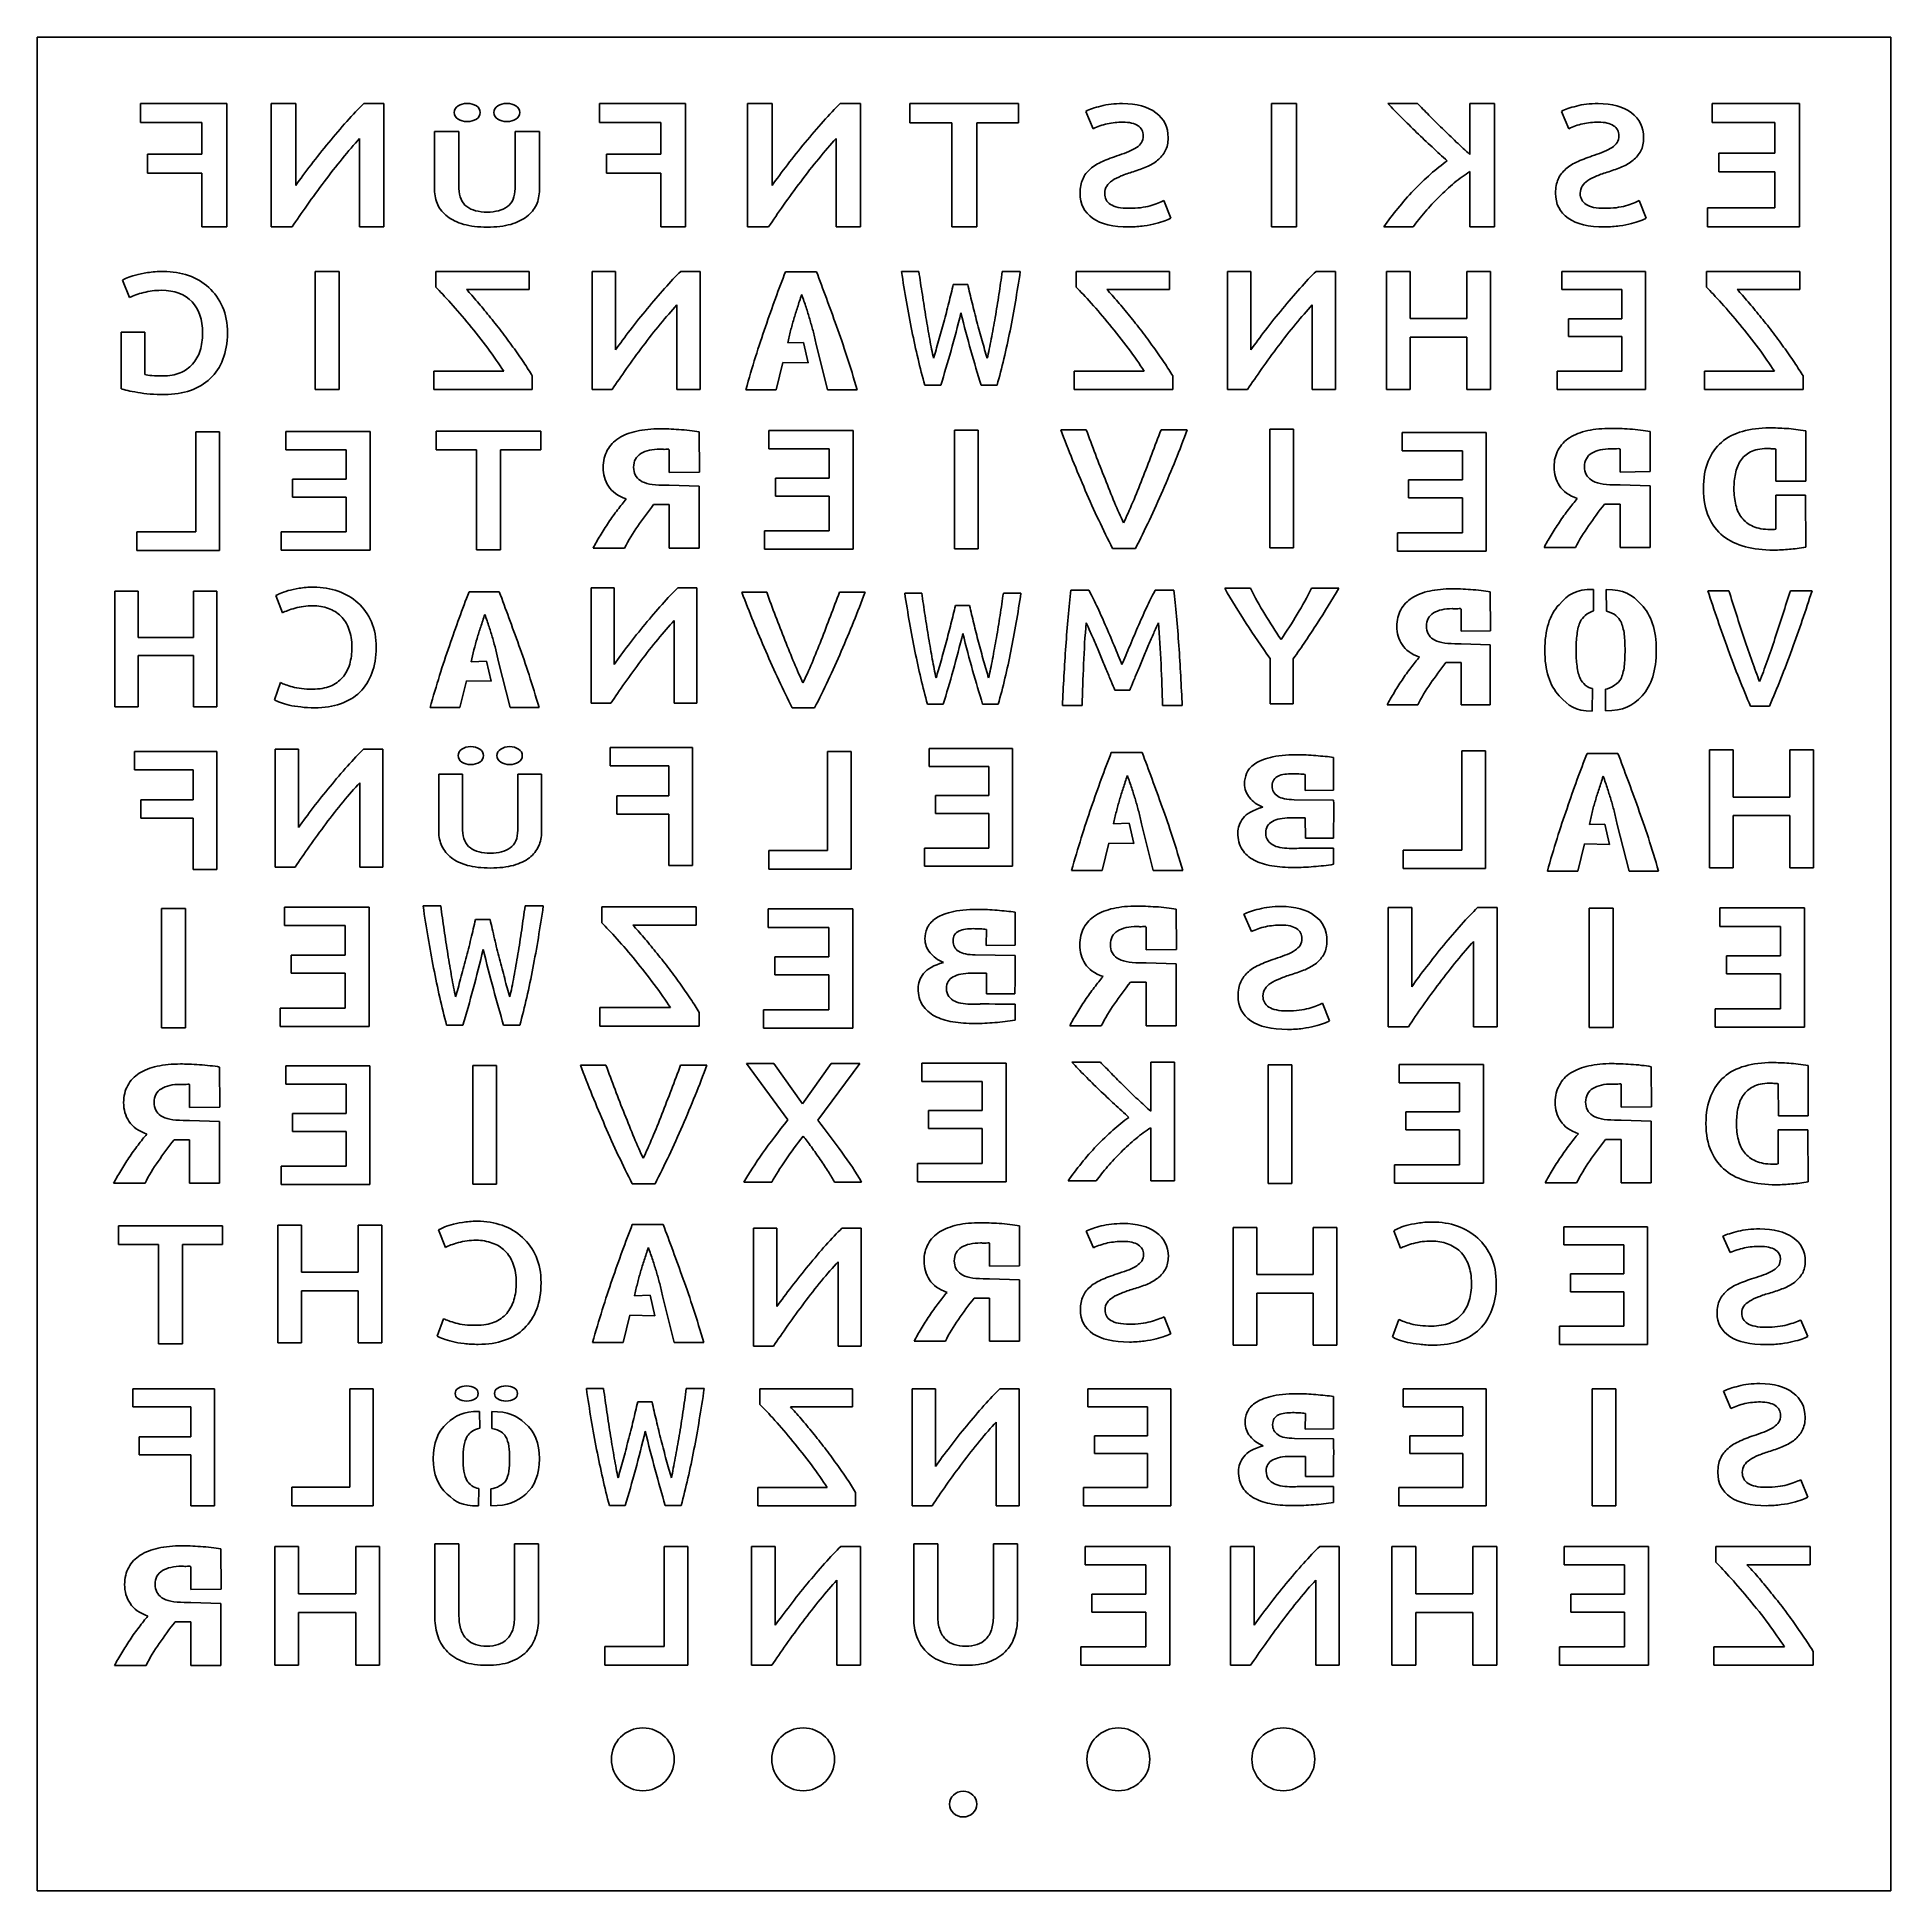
# Model space of a CAD drawing. Extents: x 0 to 384, y 0 to 384.
import ezdxf

# ---------------------------------------------------------------- set-up
doc = ezdxf.new("R2010")
doc.units = 0
doc.layers.add('Ebene_1', color=7, linetype='CONTINUOUS')

msp = doc.modelspace()

# ---------------------------------------------------------------- linework, layer by layer
at = {"layer": 'Ebene_1', "color": 7}
for p, q in [((384.19907, 384.178497), (-0.03842, 384.178497)), ((-0.03842, 384.178497), (-0.03842, -0.036533)), ((384.19907, -0.036533), (384.19907, 384.178497)), ((39.266135, 370.394934), (21.42568, 370.394934)), ((21.42568, 370.394934), (21.42568, 366.450466)), ((39.266135, 344.848059), (39.266135, 370.394934)), ((53.573332, 370.394934), (48.481878, 370.394934)), ((48.481878, 370.394934), (48.481878, 344.848059)), ((53.573332, 353.437414), (53.573332, 370.394934)), ((71.861835, 370.394934), (67.666477, 370.394934)), ((71.861835, 344.848059), (71.861835, 370.394934)), ((134.36432, 370.394935), (116.52378, 370.394935)), ((116.52378, 370.394935), (116.52378, 366.450463)), ((134.36432, 344.848059), (134.36432, 370.394935)), ((152.322992, 370.394934), (147.231538, 370.394934)), ((147.231538, 370.394934), (147.231538, 344.848059)), ((152.322992, 353.437414), (152.322992, 370.394934)), ((170.611495, 370.394934), (166.416137, 370.394934)), ((170.611495, 344.848059), (170.611495, 370.394934)), ((180.866716, 370.394934), (180.866716, 366.376738)), ((203.391309, 370.394934), (180.866716, 370.394934)), ((203.391309, 366.376738), (203.391309, 370.394934)), ((260.969595, 370.394934), (255.837409, 370.394934)), ((255.837409, 370.394934), (255.837409, 344.848059)), ((260.969595, 344.848059), (260.969595, 370.394934)), ((286.092395, 370.394934), (279.941919, 370.394934)), ((302.059195, 370.394934), (296.927009, 370.394934)), ((296.927009, 370.394934), (296.927009, 359.851777)), ((302.059195, 344.848059), (302.059195, 370.394934)), ((365.253395, 370.394934), (347.127818, 370.394934)), ((347.127818, 370.394934), (347.127818, 366.450466)), ((365.253395, 344.848059), (365.253395, 370.394934)), ((21.42568, 366.450466), (34.133949, 366.450466)), ((34.133949, 366.450466), (34.133949, 359.925506)), ((89.103141, 366.664404), (89.103141, 366.664404)), ((97.326067, 366.664404), (97.326067, 366.664404)), ((116.52378, 366.450463), (129.232053, 366.450463)), ((129.232053, 366.450463), (129.232053, 359.925507)), ((180.866716, 366.376738), (189.542554, 366.376738)), ((189.542554, 366.376738), (189.542554, 344.848059)), ((194.715471, 344.848059), (194.715471, 366.376738)), ((194.715471, 366.376738), (203.391309, 366.376738)), ((217.339974, 368.780112), (218.861632, 365.178284)), ((315.897374, 368.780112), (317.419032, 365.178284)), ((347.127818, 366.450466), (360.121209, 366.450466)), ((360.121209, 366.450466), (360.121209, 360.146691)), ((66.811112, 363.13269), (66.811112, 344.848059)), ((87.394997, 364.595856), (82.350014, 364.595856)), ((82.350014, 364.595856), (82.350014, 352.492057)), ((87.394997, 352.827498), (87.394997, 364.595856)), ((104.079194, 364.595856), (99.034211, 364.595856)), ((99.034211, 364.595856), (99.034211, 352.827498)), ((104.079194, 352.492057), (104.079194, 364.595856)), ((165.560772, 363.13269), (165.560772, 344.848059)), ((34.133949, 359.925506), (22.851287, 359.925506)), ((22.851287, 359.925506), (22.851287, 355.981043)), ((129.232053, 359.925507), (117.949446, 359.925507)), ((117.949446, 359.925507), (117.949446, 355.981042)), ((360.121209, 360.146691), (348.553426, 360.146691)), ((348.553426, 360.146691), (348.553426, 356.275956)), ((22.851287, 355.981043), (34.133949, 355.981043)), ((34.133949, 355.981043), (34.133949, 344.848059)), ((117.949446, 355.981042), (129.232053, 355.981042)), ((129.232053, 355.981042), (129.232053, 344.848059)), ((296.927009, 356.31282), (296.927009, 344.848059)), ((348.553426, 356.275956), (360.121209, 356.275956)), ((360.121209, 356.275956), (360.121209, 348.792527)), ((234.936472, 346.639436), (233.492848, 350.276583)), ((333.493872, 346.639436), (332.050248, 350.276583)), ((226.313745, 348.687538), (226.313745, 348.687538)), ((324.871145, 348.687538), (324.871145, 348.687538)), ((360.121209, 348.792527), (346.150259, 348.792527)), ((346.150259, 348.792527), (346.150259, 344.848059)), ((34.133949, 344.848059), (39.266135, 344.848059)), ((48.481878, 344.848059), (52.840163, 344.848059)), ((66.811112, 344.848059), (71.861835, 344.848059)), ((93.274191, 344.804885), (93.274191, 344.804885)), ((129.232053, 344.848059), (134.36432, 344.848059)), ((147.231538, 344.848059), (151.589823, 344.848059)), ((165.560772, 344.848059), (170.611495, 344.848059)), ((189.542554, 344.848059), (194.715471, 344.848059)), ((255.837409, 344.848059), (260.969595, 344.848059)), ((279.127286, 344.848059), (285.196299, 344.848059)), ((296.927009, 344.848059), (302.059195, 344.848059)), ((346.150259, 344.848059), (365.253395, 344.848059)), ((62.54426, 335.608882), (57.630987, 335.608882)), ((57.630987, 335.608882), (57.630987, 311.151707)), ((62.54426, 311.151707), (62.54426, 335.608882)), ((101.947112, 335.608882), (82.605976, 335.608882)), ((82.605976, 335.608882), (82.605976, 332.326749)), ((101.947112, 331.832665), (101.947112, 335.608882)), ((119.875412, 335.608882), (115.001134, 335.608882)), ((115.001134, 335.608882), (115.001134, 311.151707)), ((119.875412, 319.374684), (119.875412, 335.608882)), ((137.38382, 335.608882), (133.367415, 335.608882)), ((137.38382, 311.151707), (137.38382, 335.608882)), ((161.50317, 335.558607), (155.09153, 335.558607)), ((182.728771, 335.573089), (179.133328, 335.573089)), ((203.748283, 335.573089), (200.014554, 335.573089)), ((234.691912, 335.608882), (215.350776, 335.608882)), ((215.350776, 335.608882), (215.350776, 332.326749)), ((234.691912, 331.832665), (234.691912, 335.608882)), ((251.561812, 335.608882), (246.687534, 335.608882)), ((246.687534, 335.608882), (246.687534, 311.151707)), ((251.561812, 319.374684), (251.561812, 335.608882)), ((269.07022, 335.608882), (265.053815, 335.608882)), ((269.07022, 311.151707), (269.07022, 335.608882)), ((284.547485, 335.608882), (279.634213, 335.608882)), ((279.634213, 335.608882), (279.634213, 311.151707)), ((284.547485, 325.833068), (284.547485, 335.608882)), ((301.19802, 335.608882), (296.284747, 335.608882)), ((296.284747, 335.608882), (296.284747, 325.833068)), ((301.19802, 311.151707), (301.19802, 335.608882)), ((333.32582, 335.608882), (315.973389, 335.608882)), ((315.973389, 335.608882), (315.973389, 331.832665)), ((333.32582, 311.151707), (333.32582, 335.608882)), ((365.319912, 335.608882), (345.978776, 335.608882)), ((345.978776, 335.608882), (345.978776, 332.326749)), ((365.319912, 331.832665), (365.319912, 335.608882)), ((17.65412, 333.809002), (19.135901, 330.173953)), ((25.686931, 331.691498), (25.686931, 331.691498)), ((88.962035, 331.832665), (101.947112, 331.832665)), ((192.851325, 332.923108), (189.864342, 332.923108)), ((221.706835, 331.832665), (234.691912, 331.832665)), ((315.973389, 331.832665), (328.412547, 331.832665)), ((328.412547, 331.832665), (328.412547, 325.797777)), ((352.334835, 331.832665), (365.319912, 331.832665)), ((132.548536, 328.656408), (132.548536, 311.151707)), ((264.234936, 328.656408), (264.234936, 311.151707)), ((22.294433, 323.04502), (17.38116, 323.04502)), ((17.38116, 323.04502), (17.38116, 311.292874)), ((22.294433, 314.25738), (22.294433, 323.04502)), ((296.284747, 325.833068), (284.547485, 325.833068)), ((328.412547, 325.797777), (317.338187, 325.797777)), ((317.338187, 325.797777), (317.338187, 322.092148)), ((158.78755, 320.879234), (155.57002, 320.781414)), ((159.77622, 316.653662), (158.78755, 320.87924)), ((161.35962, 320.781581), (163.79988, 311.101433)), ((284.547485, 311.151707), (284.547485, 321.986273)), ((284.547485, 321.986273), (296.284747, 321.986273)), ((296.284747, 321.986273), (296.284747, 311.151707)), ((317.338187, 322.092148), (328.412547, 322.092148)), ((328.412547, 322.092148), (328.412547, 314.927924)), ((153.17762, 311.101433), (154.56522, 316.751482)), ((154.56522, 316.751482), (159.77622, 316.653662)), ((96.682891, 314.927924), (82.177039, 314.927924)), ((82.177039, 314.927924), (82.177039, 311.151707)), ((102.610014, 311.151707), (102.610014, 313.939755)), ((183.94569, 312.029027), (187.26456, 312.029027)), ((195.617051, 312.029027), (198.935921, 312.029027)), ((229.427691, 314.927924), (214.921839, 314.927924)), ((214.921839, 314.927924), (214.921839, 311.151707)), ((235.354814, 311.151707), (235.354814, 313.939755)), ((328.412547, 314.927924), (315.037528, 314.927924)), ((315.037528, 314.927924), (315.037528, 311.151707)), ((360.055691, 314.927924), (345.549839, 314.927924)), ((345.549839, 314.927924), (345.549839, 311.151707)), ((365.982814, 311.151707), (365.982814, 313.939755)), ((57.630987, 311.151707), (62.54426, 311.151707)), ((82.177039, 311.151707), (102.610014, 311.151707)), ((115.001134, 311.151707), (119.173516, 311.151707)), ((132.548536, 311.151707), (137.38382, 311.151707)), ((146.86171, 311.101433), (153.17762, 311.101433)), ((163.79988, 311.101433), (169.92442, 311.101433)), ((214.921839, 311.151707), (235.354814, 311.151707)), ((246.687534, 311.151707), (250.859916, 311.151707)), ((264.234936, 311.151707), (269.07022, 311.151707)), ((279.634213, 311.151707), (284.547485, 311.151707)), ((296.284747, 311.151707), (301.19802, 311.151707)), ((315.037528, 311.151707), (333.32582, 311.151707)), ((345.549839, 311.151707), (365.982814, 311.151707)), ((37.802717, 302.347551), (32.861411, 302.347551)), ((32.861411, 302.347551), (32.861411, 281.619582)), ((37.802717, 277.750833), (37.802717, 302.347551)), ((68.965917, 302.437985), (51.51448, 302.437985)), ((51.51448, 302.437985), (51.51448, 298.640223)), ((68.965917, 277.841267), (68.965917, 302.437985)), ((82.656605, 302.528387), (82.656605, 298.659639)), ((104.343447, 302.528387), (82.656605, 302.528387)), ((104.343447, 298.659639), (104.343447, 302.528387)), ((137.239423, 294.02993), (137.180427, 302.363734)), ((169.098977, 302.61882), (151.64754, 302.61882)), ((151.64754, 302.61882), (151.64754, 298.821058)), ((169.098977, 278.022102), (169.098977, 302.61882)), ((195.045377, 302.709222), (190.104071, 302.709222)), ((190.104071, 302.709222), (190.104071, 278.112504)), ((195.045377, 278.112504), (195.045377, 302.709222)), ((217.424023, 302.799623), (212.129766, 302.799623)), ((238.365747, 302.799623), (232.914624, 302.799623)), ((260.389677, 302.890057), (255.448371, 302.890057)), ((255.448371, 302.890057), (255.448371, 278.293339)), ((260.389677, 278.293339), (260.389677, 302.890057)), ((300.316677, 302.25715), (282.86524, 302.25715)), ((282.86524, 302.25715), (282.86524, 298.459388)), ((300.316677, 277.660432), (300.316677, 302.25715)), ((334.330443, 294.12043), (334.271447, 302.454234)), ((366.538657, 292.147935), (366.538657, 302.576802)), ((51.51448, 298.640223), (64.024611, 298.640223)), ((64.024611, 298.640223), (64.024611, 292.570902)), ((82.656605, 298.659639), (91.009765, 298.659639)), ((91.009765, 298.659639), (91.009765, 277.931669)), ((95.990287, 277.931669), (95.990287, 298.659639)), ((95.990287, 298.659639), (104.343447, 298.659639)), ((130.971686, 298.650462), (130.971686, 293.942048)), ((151.64754, 298.821058), (164.157671, 298.821058)), ((164.157671, 298.821058), (164.157671, 292.751737)), ((282.86524, 298.459388), (295.375371, 298.459388)), ((295.375371, 298.459388), (295.375371, 292.390067)), ((328.062706, 298.740962), (328.062706, 294.032548)), ((360.313064, 298.784006), (360.372207, 292.157917)), ((64.024611, 292.570902), (52.887065, 292.570902)), ((52.887065, 292.570902), (52.887065, 288.84413)), ((130.971686, 293.942048), (137.239423, 294.02993)), ((164.157671, 292.751737), (153.020125, 292.751737)), ((153.020125, 292.751737), (153.020125, 289.024965)), ((295.375371, 292.390067), (284.237825, 292.390067)), ((284.237825, 292.390067), (284.237825, 288.663295)), ((328.062706, 294.032548), (334.330443, 294.12043)), ((360.372207, 292.157917), (366.538657, 292.147935)), ((52.887065, 288.84413), (64.024611, 288.84413)), ((64.024611, 288.84413), (64.024611, 281.639029)), ((130.971686, 291.303902), (129.608791, 291.303902)), ((137.180427, 291.098613), (130.971682, 291.304395)), ((137.180427, 278.270174), (137.180427, 291.098613)), ((153.020125, 289.024965), (164.157671, 289.024965)), ((164.157671, 289.024965), (164.157671, 281.819864)), ((284.237825, 288.663295), (295.375371, 288.663295)), ((295.375371, 288.663295), (295.375371, 281.458194)), ((328.062706, 291.394402), (326.699811, 291.394402)), ((334.271447, 291.189113), (328.062702, 291.394895)), ((334.271447, 278.360674), (334.271447, 291.189113)), ((366.479514, 289.233985), (360.313064, 289.243967)), ((360.313064, 289.243967), (360.313064, 282.173364)), ((366.538657, 278.459428), (366.479514, 289.233985)), ((127.741115, 287.275636), (130.971682, 287.275636)), ((130.971682, 287.275636), (130.971682, 278.270174)), ((324.832135, 287.366136), (328.062702, 287.366136)), ((328.062702, 287.366136), (328.062702, 278.360674)), ((20.625797, 281.619582), (20.625797, 277.750833)), ((32.861411, 281.619582), (20.625797, 281.619582)), ((64.024611, 281.639029), (50.573279, 281.639029)), ((50.573279, 281.639029), (50.573279, 277.841267)), ((164.157671, 281.819864), (150.706339, 281.819864)), ((150.706339, 281.819864), (150.706339, 278.022102)), ((295.375371, 281.458194), (281.924039, 281.458194)), ((281.924039, 281.458194), (281.924039, 277.660432)), ((359.756303, 282.133435), (359.199542, 282.133435)), ((20.625797, 277.750833), (37.802717, 277.750833)), ((50.573279, 277.841267), (68.965917, 277.841267)), ((91.009765, 277.931669), (95.990287, 277.931669)), ((115.22267, 278.270174), (121.73428, 278.270174)), ((130.971682, 278.270174), (137.180427, 278.270174)), ((150.706339, 278.022102), (169.098977, 278.022102)), ((190.104071, 278.112504), (195.045377, 278.112504)), ((222.875146, 278.202905), (227.620368, 278.202905)), ((255.448371, 278.293339), (260.389677, 278.293339)), ((281.924039, 277.660432), (300.316677, 277.660432)), ((312.31369, 278.360674), (318.8253, 278.360674)), ((328.062702, 278.360674), (334.271447, 278.360674)), ((20.892182, 269.341651), (16.083135, 269.341651)), ((16.083135, 269.341651), (16.083135, 245.40329)), ((20.892182, 259.773213), (20.892182, 269.341651)), ((37.189506, 269.341651), (32.38046, 269.341651)), ((32.38046, 269.341651), (32.38046, 259.773213)), ((37.189506, 245.40329), (37.189506, 269.341651)), ((95.761747, 269.173858), (89.486117, 269.173858)), ((119.578267, 270.053131), (114.807388, 270.053131)), ((114.807388, 270.053131), (114.807388, 246.11477)), ((119.578267, 254.163311), (119.578267, 270.053131)), ((136.715266, 270.053131), (132.784062, 270.053131)), ((136.715266, 246.11477), (136.715266, 270.053131)), ((151.189564, 269.104491), (146.037014, 269.104491)), ((171.570761, 269.104491), (166.265543, 269.104491)), ((217.95571, 269.562261), (214.211136, 269.562261)), ((235.561778, 269.562261), (231.718663, 269.562261)), ((251.458819, 269.934541), (246.115434, 269.934541)), ((269.740829, 269.934541), (264.092108, 269.934541)), ((301.211637, 261.105095), (301.154221, 269.215837)), ((322.567998, 265.238788), (322.555952, 269.715758)), ((325.210206, 269.681508), (325.241019, 265.17029)), ((350.618932, 269.441591), (346.264366, 269.441591)), ((367.843659, 269.441591), (363.360069, 269.441591)), ((49.414008, 268.410011), (50.826188, 264.852072)), ((183.317526, 268.950871), (179.798354, 268.950871)), ((193.225349, 266.357104), (190.301729, 266.357104)), ((203.891148, 268.950871), (200.236623, 268.950871)), ((295.111663, 265.601954), (295.111663, 261.019565)), ((131.982554, 263.248141), (131.982554, 246.11477)), ((32.38046, 259.773213), (20.892182, 259.773213)), ((257.794547, 259.32981), (257.794547, 259.32981)), ((295.111663, 258.452032), (293.785247, 258.452032)), ((301.154221, 258.252238), (295.111659, 258.452512)), ((295.111663, 261.019565), (301.211637, 261.105095)), ((301.154221, 245.767166), (301.154221, 258.252238)), ((20.892182, 245.40329), (20.892182, 256.00802)), ((20.892182, 256.00802), (32.38046, 256.00802)), ((32.38046, 256.00802), (32.38046, 245.40329)), ((93.103737, 254.805886), (89.954457, 254.710136)), ((94.071437, 250.669941), (93.103737, 254.805881)), ((95.621247, 254.7103), (98.009737, 245.235498)), ((255.504525, 255.391902), (255.504525, 245.99618)), ((260.313571, 245.99618), (260.313571, 255.322815)), ((291.967562, 254.531587), (295.111659, 254.531587)), ((295.111659, 254.531587), (295.111659, 245.767166)), ((50.444517, 250.37852), (49.146838, 246.820581)), ((87.612817, 245.235498), (88.970967, 250.765691)), ((88.970967, 250.765691), (94.071437, 250.669941)), ((114.807388, 246.11477), (118.89126, 246.11477)), ((131.982554, 246.11477), (136.715266, 246.11477)), ((223.342641, 248.801864), (226.430273, 248.801864)), ((255.504525, 245.99618), (260.313571, 245.99618)), ((322.29009, 244.498494), (322.362943, 249.14671)), ((325.026968, 249.043962), (325.029965, 244.532744)), ((16.083135, 245.40329), (20.892182, 245.40329)), ((32.38046, 245.40329), (37.189506, 245.40329)), ((57.505419, 245.162512), (57.505419, 245.162512)), ((81.430877, 245.235498), (87.612817, 245.235498)), ((98.009737, 245.235498), (104.00436, 245.235498)), ((156.494782, 245.16613), (161.112993, 245.16613)), ((184.50863, 245.906252), (187.757097, 245.906252)), ((195.932405, 245.906252), (199.180871, 245.906252)), ((212.470237, 245.6239), (216.543283, 245.6239)), ((233.229631, 245.6239), (237.302677, 245.6239)), ((279.784186, 245.767166), (286.121507, 245.767166)), ((295.111659, 245.767166), (301.154221, 245.767166)), ((355.102522, 245.50323), (359.005503, 245.50323)), ((37.191572, 236.105021), (20.136264, 236.105021)), ((20.136264, 236.105021), (20.136264, 232.334146)), ((37.191572, 211.682446), (37.191572, 236.105021)), ((54.170534, 236.595072), (49.303151, 236.595072)), ((49.303151, 236.595072), (49.303151, 212.172497)), ((54.170534, 220.38384), (54.170534, 236.595072)), ((71.654172, 236.595072), (67.643449, 236.595072)), ((71.654172, 212.172497), (71.654172, 236.595072)), ((135.811032, 236.921792), (118.755724, 236.921792)), ((118.755724, 236.921792), (118.755724, 233.150917)), ((135.811032, 212.499217), (135.811032, 236.921792)), ((168.684132, 236.144112), (163.777811, 236.144112)), ((163.777811, 236.144112), (163.777811, 215.562895)), ((168.684132, 211.721537), (168.684132, 236.144112)), ((202.160832, 236.758422), (184.83295, 236.758422)), ((184.83295, 236.758422), (184.83295, 232.987547)), ((202.160832, 212.335847), (202.160832, 236.758422)), ((229.00641, 235.891447), (222.60384, 235.891447)), ((268.69099, 232.118336), (268.69099, 234.887593)), ((300.176732, 236.268362), (295.270411, 236.268362)), ((295.270411, 236.268362), (295.270411, 215.687145)), ((300.176732, 211.845787), (300.176732, 236.268362)), ((327.62584, 235.728101), (321.22331, 235.728101)), ((351.535053, 236.431712), (346.628732, 236.431712)), ((346.628732, 236.431712), (346.628732, 212.009137)), ((351.535053, 226.669728), (351.535053, 236.431712)), ((368.162032, 236.431712), (363.255711, 236.431712)), ((363.255711, 236.431712), (363.255711, 226.669728)), ((368.162032, 212.009137), (368.162032, 236.431712)), ((20.136264, 232.334146), (32.285251, 232.334146)), ((32.285251, 232.334146), (32.285251, 226.096345)), ((88.16943, 231.387935), (83.218097, 231.387935)), ((83.218097, 231.387935), (83.218097, 219.508821)), ((88.16943, 219.838034), (88.16943, 231.387935)), ((89.845865, 233.418084), (89.845865, 233.418084)), ((97.916148, 233.418084), (97.916148, 233.418084)), ((104.543916, 231.387935), (99.592583, 231.387935)), ((99.592583, 231.387935), (99.592583, 219.838034)), ((104.543916, 219.508821), (104.543916, 231.387935)), ((118.755724, 233.150917), (130.904711, 233.150917)), ((130.904711, 233.150917), (130.904711, 226.913116)), ((184.83295, 232.987547), (197.254511, 232.987547)), ((197.254511, 232.987547), (197.254511, 226.961197)), ((262.80384, 231.348835), (262.76414, 228.061771)), ((66.825729, 229.652434), (66.825729, 212.172497)), ((130.904711, 226.913116), (120.118591, 226.913116)), ((120.118591, 226.913116), (120.118591, 223.142246)), ((197.254511, 226.961197), (186.195817, 226.961197)), ((186.195817, 226.961197), (186.195817, 223.26081)), ((262.76414, 228.061771), (268.69599, 228.083901)), ((32.285251, 226.096345), (21.499131, 226.096345)), ((21.499131, 226.096345), (21.499131, 222.325475)), ((120.118591, 223.142246), (130.904711, 223.142246)), ((130.904711, 223.142246), (130.904711, 212.499217)), ((186.195817, 223.26081), (197.254511, 223.26081)), ((197.254511, 223.26081), (197.254511, 216.106721)), ((268.69586, 226.006902), (260.50677, 226.114653)), ((363.255711, 226.669728), (351.535053, 226.669728)), ((21.499131, 222.325475), (32.285251, 222.325475)), ((32.285251, 222.325475), (32.285251, 211.682446)), ((226.29463, 221.232839), (223.08165, 221.135159)), ((227.28191, 217.013248), (226.29463, 221.232848)), ((228.86307, 221.135326), (231.29987, 211.468872)), ((259.64625, 222.358023), (262.80472, 222.358023)), ((262.80472, 222.358023), (262.84442, 218.145082)), ((268.65116, 218.174848), (268.69086, 221.041508)), ((324.91408, 221.069493), (321.70112, 220.971813)), ((325.90135, 216.849902), (324.91408, 221.069502)), ((327.4825, 220.97198), (329.91929, 211.305526)), ((351.535053, 212.009137), (351.535053, 222.828375)), ((351.535053, 222.828375), (363.255711, 222.828375)), ((363.255711, 222.828375), (363.255711, 212.009137)), ((151.628824, 215.562895), (151.628824, 211.721537)), ((163.777811, 215.562895), (151.628824, 215.562895)), ((197.254511, 216.106721), (183.898413, 216.106721)), ((183.898413, 216.106721), (183.898413, 212.335847)), ((220.69264, 211.468872), (222.07827, 217.110928)), ((222.07827, 217.110928), (227.28191, 217.013248)), ((262.84442, 218.145082), (268.65116, 218.174848)), ((268.69099, 212.733558), (268.69099, 216.054545)), ((283.121424, 215.687145), (283.121424, 211.845787)), ((295.270411, 215.687145), (283.121424, 215.687145)), ((319.31212, 211.305526), (320.69774, 216.947582)), ((320.69774, 216.947582), (325.90135, 216.849902)), ((32.285251, 211.682446), (37.191572, 211.682446)), ((49.303151, 212.172497), (53.469631, 212.172497)), ((66.825729, 212.172497), (71.654172, 212.172497)), ((93.939487, 211.964347), (93.939487, 211.964347)), ((130.904711, 212.499217), (135.811032, 212.499217)), ((151.628824, 211.721537), (168.684132, 211.721537)), ((183.898413, 212.335847), (202.160832, 212.335847)), ((214.38566, 211.468872), (220.69264, 211.468872)), ((231.29987, 211.468872), (237.41574, 211.468872)), ((283.121424, 211.845787), (300.176732, 211.845787)), ((346.628732, 212.009137), (351.535053, 212.009137)), ((363.255711, 212.009137), (368.162032, 212.009137)), ((313.00518, 211.305526), (319.31212, 211.305526)), ((329.91929, 211.305526), (336.03513, 211.305526)), ((68.789704, 203.838336), (51.263068, 203.838336)), ((51.263068, 203.838336), (51.263068, 200.024209)), ((68.789704, 179.135629), (68.789704, 203.838336)), ((83.614697, 204.092066), (79.976419, 204.092066)), ((104.884624, 204.092066), (101.106413, 204.092066)), ((136.54435, 203.911976), (117.009042, 203.911976)), ((117.009042, 203.911976), (117.009042, 200.596894)), ((136.54435, 200.097849), (136.54435, 203.911976)), ((284.898185, 203.764696), (279.974973, 203.764696)), ((279.974973, 203.764696), (279.974973, 179.061989)), ((284.898185, 187.367518), (284.898185, 203.764696)), ((302.582364, 203.764696), (298.525637, 203.764696)), ((302.582364, 179.061989), (302.582364, 203.764696)), ((366.268164, 203.691056), (348.741528, 203.691056)), ((348.741528, 203.691056), (348.741528, 199.876929)), ((366.268164, 178.988349), (366.268164, 203.691056)), ((30.745904, 203.543796), (25.783306, 203.543796)), ((25.783306, 203.543796), (25.783306, 178.841089)), ((30.745904, 178.841089), (30.745904, 203.543796)), ((51.263068, 200.024209), (63.827106, 200.024209)), ((63.827106, 200.024209), (63.827106, 193.928735)), ((93.857846, 201.311674), (90.835277, 201.311674)), ((123.428911, 200.097849), (136.54435, 200.097849)), ((169.007564, 203.470156), (151.480928, 203.470156)), ((151.480928, 203.470156), (151.480928, 199.656029)), ((169.007564, 178.767449), (169.007564, 203.470156)), ((202.67716, 200.025032), (202.67716, 202.826052)), ((236.110881, 195.070215), (236.051631, 203.43993)), ((250.102665, 202.369203), (251.638951, 198.778904)), ((326.636764, 203.617426), (321.674166, 203.617426)), ((321.674166, 203.617426), (321.674166, 178.914719)), ((326.636764, 178.914719), (326.636764, 203.617426)), ((348.741528, 199.876929), (361.305566, 199.876929)), ((361.305566, 199.876929), (361.305566, 193.781455)), ((151.480928, 199.656029), (164.044966, 199.656029)), ((164.044966, 199.656029), (164.044966, 193.560555)), ((196.72247, 199.246694), (196.68227, 195.92193)), ((229.816136, 199.710657), (229.816136, 194.981954)), ((297.698538, 196.742425), (297.698538, 179.061989)), ((63.827106, 193.928735), (52.641567, 193.928735)), ((52.641567, 193.928735), (52.641567, 190.185904)), ((164.044966, 193.560555), (152.859427, 193.560555)), ((152.859427, 193.560555), (152.859427, 189.817724)), ((202.68207, 193.84349), (194.39905, 193.95247)), ((196.68227, 195.92193), (202.68216, 195.94433)), ((229.816136, 192.33244), (228.447368, 192.33244)), ((236.051631, 192.126266), (229.816132, 192.332935)), ((229.816136, 194.981954), (236.110881, 195.070215)), ((236.051631, 179.242549), (236.051631, 192.126266)), ((361.305566, 193.781455), (350.120027, 193.781455)), ((350.120027, 193.781455), (350.120027, 190.038624)), ((52.641567, 190.185904), (63.827106, 190.185904)), ((63.827106, 190.185904), (63.827106, 182.949756)), ((152.859427, 189.817724), (164.044966, 189.817724)), ((164.044966, 189.817724), (164.044966, 182.581576)), ((193.52869, 190.15274), (196.72338, 190.15274)), ((196.72338, 190.15274), (196.76358, 185.89145)), ((202.63687, 185.92155), (202.67707, 188.82111)), ((226.571645, 188.286816), (229.816132, 188.286816)), ((229.816132, 188.286816), (229.816132, 179.242549)), ((350.120027, 190.038624), (361.305566, 190.038624)), ((361.305566, 190.038624), (361.305566, 182.802476)), ((196.76358, 185.89145), (202.63687, 185.92155)), ((63.827106, 182.949756), (50.317811, 182.949756)), ((50.317811, 182.949756), (50.317811, 179.135629)), ((131.22728, 183.023396), (116.5758, 183.023396)), ((116.5758, 183.023396), (116.5758, 179.209269)), ((137.213906, 179.209269), (137.213906, 182.025307)), ((164.044966, 182.581576), (150.535671, 182.581576)), ((150.535671, 182.581576), (150.535671, 178.767449)), ((202.67716, 180.41783), (202.67716, 183.77692)), ((259.162811, 182.340969), (259.162811, 182.340969)), ((267.868429, 180.299426), (266.410927, 183.924925)), ((361.305566, 182.802476), (347.796271, 182.802476)), ((347.796271, 182.802476), (347.796271, 178.988349)), ((25.783306, 178.841089), (30.745904, 178.841089)), ((50.317811, 179.135629), (68.789704, 179.135629)), ((84.846113, 179.389359), (88.204523, 179.389359)), ((96.65652, 179.389359), (100.01493, 179.389359)), ((116.5758, 179.209269), (137.213906, 179.209269)), ((150.535671, 178.767449), (169.007564, 178.767449)), ((213.999257, 179.242549), (220.538927, 179.242549)), ((229.816132, 179.242549), (236.051631, 179.242549)), ((279.974973, 179.061989), (284.189242, 179.061989)), ((297.698538, 179.061989), (302.582364, 179.061989)), ((321.674166, 178.914719), (326.636764, 178.914719)), ((347.796271, 178.988349), (366.268164, 178.988349)), ((37.845149, 162.38705), (37.786167, 170.718951)), ((68.94342, 170.978034), (51.495967, 170.978034)), ((51.495967, 170.978034), (51.495967, 167.181138)), ((68.94342, 146.386931), (68.94342, 170.978034)), ((95.18792, 171.049524), (90.247742, 171.049524)), ((90.247742, 171.049524), (90.247742, 146.458421)), ((95.18792, 146.458421), (95.18792, 171.049524)), ((117.865426, 171.121004), (112.572379, 171.121004)), ((138.80237, 171.121004), (133.352491, 171.121004)), ((152.655768, 171.478424), (147.009851, 171.478424)), ((147.009851, 171.478424), (155.59635, 159.768373)), ((158.57614, 163.068478), (152.655768, 171.478424)), ((164.574927, 171.478424), (158.57614, 163.068478)), ((161.751969, 159.732888), (170.456091, 171.478424)), ((170.456091, 171.478424), (164.574927, 171.478424)), ((200.81798, 171.549914), (183.370527, 171.549914)), ((183.370527, 171.549914), (183.370527, 167.753018)), ((200.81798, 146.958811), (200.81798, 171.549914)), ((220.355038, 171.692884), (214.434667, 171.692884)), ((235.72448, 171.692884), (230.784302, 171.692884)), ((230.784302, 171.692884), (230.784302, 161.544173)), ((235.72448, 147.101781), (235.72448, 171.692884)), ((260.03108, 171.192494), (255.090902, 171.192494)), ((255.090902, 171.192494), (255.090902, 146.601391)), ((260.03108, 146.601391), (260.03108, 171.192494)), ((299.72388, 171.263964), (282.276427, 171.263964)), ((282.276427, 171.263964), (282.276427, 167.467068)), ((299.72388, 146.672861), (299.72388, 171.263964)), ((334.563022, 162.45853), (334.50404, 170.790431)), ((367.067879, 160.610575), (367.067879, 171.037062)), ((31.578843, 167.006527), (31.578843, 162.299187)), ((51.495967, 167.181138), (64.003242, 167.181138)), ((64.003242, 167.181138), (64.003242, 161.113203)), ((183.370527, 167.753018), (195.877802, 167.753018)), ((195.877802, 167.753018), (195.877802, 161.685083)), ((282.276427, 167.467068), (294.783702, 167.467068)), ((294.783702, 167.467068), (294.783702, 161.399133)), ((328.296716, 167.078007), (328.296716, 162.370667)), ((360.843707, 167.245131), (360.902837, 160.620555)), ((31.578843, 162.299187), (37.845149, 162.38705)), ((195.877802, 161.685083), (184.742799, 161.685083)), ((184.742799, 161.685083), (184.742799, 157.959162)), ((294.783702, 161.399133), (283.648699, 161.399133)), ((283.648699, 161.399133), (283.648699, 157.673212)), ((328.296716, 162.370667), (334.563022, 162.45853)), ((31.578843, 159.661644), (30.216258, 159.661644)), ((37.786167, 159.456402), (31.578839, 159.662137)), ((37.786167, 146.630892), (37.786167, 159.456402)), ((64.003242, 161.113203), (52.868239, 161.113203)), ((52.868239, 161.113203), (52.868239, 157.387282)), ((184.742799, 157.959162), (195.877802, 157.959162)), ((195.877802, 157.959162), (195.877802, 150.755707)), ((230.784302, 158.137617), (230.784302, 147.101781)), ((283.648699, 157.673212), (294.783702, 157.673212)), ((294.783702, 157.673212), (294.783702, 150.469757)), ((328.296716, 159.733124), (326.934131, 159.733124)), ((334.50404, 159.527882), (328.296712, 159.733617)), ((334.50404, 146.702372), (334.50404, 159.527882)), ((367.00875, 157.697291), (360.843707, 157.707271)), ((360.843707, 157.707271), (360.843707, 150.638282)), ((360.902837, 160.620555), (367.067879, 160.610575)), ((367.067879, 146.925194), (367.00875, 157.697291)), ((28.34901, 155.634298), (31.578839, 155.634298)), ((31.578839, 155.634298), (31.578839, 146.630892)), ((52.868239, 157.387282), (64.003242, 157.387282)), ((64.003242, 157.387282), (64.003242, 150.183827)), ((325.066883, 155.705778), (328.296712, 155.705778)), ((328.296712, 155.705778), (328.296712, 146.702372)), ((64.003242, 150.183827), (50.554981, 150.183827)), ((50.554981, 150.183827), (50.554981, 146.386931)), ((195.877802, 150.755707), (182.429541, 150.755707)), ((182.429541, 150.755707), (182.429541, 146.958811)), ((294.783702, 150.469757), (281.335441, 150.469757)), ((281.335441, 150.469757), (281.335441, 146.672861)), ((360.287074, 150.598362), (359.73044, 150.598362)), ((15.833422, 146.630892), (22.343546, 146.630892)), ((31.578839, 146.630892), (37.786167, 146.630892)), ((50.554981, 146.386931), (68.94342, 146.386931)), ((90.247742, 146.458421), (95.18792, 146.458421)), ((123.315305, 146.529901), (128.059444, 146.529901)), ((146.460942, 146.887321), (152.263691, 146.887321)), ((165.241459, 146.887321), (170.848169, 146.887321)), ((182.429541, 146.958811), (200.81798, 146.958811)), ((213.650511, 147.101781), (219.492468, 147.101781)), ((230.784302, 147.101781), (235.72448, 147.101781)), ((255.090902, 146.601391), (260.03108, 146.601391)), ((281.335441, 146.672861), (299.72388, 146.672861)), ((312.551295, 146.702372), (319.061419, 146.702372)), ((328.296712, 146.702372), (334.50404, 146.702372)), ((16.864104, 137.792986), (16.864104, 133.951088)), ((38.400432, 137.792986), (16.864104, 137.792986)), ((38.400432, 133.951088), (38.400432, 137.792986)), ((54.768698, 137.953916), (49.861686, 137.953916)), ((49.861686, 137.953916), (49.861686, 113.527908)), ((54.768698, 128.190561), (54.768698, 137.953916)), ((71.398014, 137.953916), (66.491003, 137.953916)), ((66.491003, 137.953916), (66.491003, 128.190561)), ((71.398014, 113.527908), (71.398014, 137.953916)), ((83.154416, 136.960959), (84.595364, 133.330542)), ((129.72904, 138.06463), (123.32557, 138.06463)), ((153.313578, 137.310196), (148.445511, 137.310196)), ((148.445511, 137.310196), (148.445511, 112.884188)), ((153.313578, 121.096686), (153.313578, 137.310196)), ((170.799674, 137.310196), (166.788387, 137.310196)), ((170.799674, 112.884188), (170.799674, 137.310196)), ((203.610567, 129.548355), (203.551981, 137.82432)), ((217.408893, 136.723553), (218.928456, 133.263634)), ((252.754158, 137.471116), (247.847146, 137.471116)), ((247.847146, 137.471116), (247.847146, 113.045108)), ((252.754158, 127.707761), (252.754158, 137.471116)), ((269.383474, 137.471116), (264.476463, 137.471116)), ((264.476463, 137.471116), (264.476463, 127.707761)), ((269.383474, 113.045108), (269.383474, 137.471116)), ((281.139916, 136.800039), (282.580864, 133.169622)), ((333.742974, 137.632056), (316.412656, 137.632056)), ((316.412656, 137.632056), (316.412656, 133.860652)), ((333.742974, 113.206048), (333.742974, 137.632056)), ((349.387685, 135.638527), (350.909382, 132.259696)), ((16.864104, 133.951088), (25.15929, 133.951088)), ((25.15929, 133.951088), (25.15929, 113.366978)), ((30.105246, 113.366978), (30.105246, 133.951088)), ((30.105246, 133.951088), (38.400432, 133.951088)), ((197.38633, 134.13682), (197.38633, 129.461083)), ((316.412656, 133.860652), (328.835963, 133.860652)), ((328.835963, 133.860652), (328.835963, 127.833454)), ((66.491003, 128.190561), (54.768698, 128.190561)), ((165.970552, 130.366582), (165.970552, 112.884188)), ((197.38633, 126.841246), (196.032894, 126.841246)), ((203.551981, 126.637382), (197.386327, 126.841736)), ((197.38633, 129.461083), (203.610567, 129.548355)), ((264.476463, 127.707761), (252.754158, 127.707761)), ((328.835963, 127.833454), (317.775715, 127.833454)), ((317.775715, 127.833454), (317.775715, 124.132547)), ((54.768698, 113.527908), (54.768698, 124.348667)), ((54.768698, 124.348667), (66.491003, 124.348667)), ((66.491003, 124.348667), (66.491003, 113.527908)), ((127.01688, 123.40388), (123.80345, 123.30618)), ((128.0043, 119.18366), (127.01688, 123.40388)), ((129.58568, 123.30636), (132.02283, 113.63848)), ((203.551981, 113.897977), (203.551981, 126.637382)), ((252.754158, 113.045108), (252.754158, 123.865867)), ((252.754158, 123.865867), (264.476463, 123.865867)), ((264.476463, 123.865867), (264.476463, 113.045108)), ((317.775715, 124.132547), (328.835963, 124.132547)), ((328.835963, 124.132547), (328.835963, 116.977452)), ((121.41411, 113.63848), (122.79993, 119.28136)), ((122.79993, 119.28136), (128.0043, 119.18366)), ((194.178181, 122.840938), (197.386327, 122.840938)), ((197.386327, 122.840938), (197.386327, 113.897977)), ((84.205918, 118.562149), (82.881804, 114.931731)), ((226.37042, 117.422639), (226.37042, 117.422639)), ((234.981279, 115.455234), (233.539642, 118.949073)), ((282.191418, 118.401229), (280.867304, 114.770811)), ((328.835963, 116.977452), (315.477987, 116.977452)), ((315.477987, 116.977452), (315.477987, 113.206048)), ((358.361799, 116.789958), (358.361799, 116.789958)), ((366.984753, 114.868662), (365.541091, 118.280618)), ((25.15929, 113.366978), (30.105246, 113.366978)), ((49.861686, 113.527908), (54.768698, 113.527908)), ((66.491003, 113.527908), (71.398014, 113.527908)), ((91.410657, 113.239886), (91.410657, 113.239886)), ((115.10624, 113.63848), (121.41411, 113.63848)), ((132.02283, 113.63848), (138.13956, 113.63848)), ((148.445511, 112.884188), (152.612576, 112.884188)), ((165.970552, 112.884188), (170.799674, 112.884188)), ((181.746618, 113.897977), (188.213036, 113.897977)), ((197.386327, 113.897977), (203.551981, 113.897977)), ((247.847146, 113.045108), (252.754158, 113.045108)), ((264.476463, 113.045108), (269.383474, 113.045108)), ((289.396157, 113.078966), (289.396157, 113.078966)), ((315.477987, 113.206048), (333.742974, 113.206048)), ((36.709577, 104.030179), (19.793219, 104.030179)), ((19.793219, 104.030179), (19.793219, 100.290026)), ((36.709577, 79.806576), (36.709577, 104.030179)), ((69.650677, 104.030179), (64.784327, 104.030179)), ((64.784327, 104.030179), (64.784327, 83.616638)), ((69.650677, 79.806576), (69.650677, 104.030179)), ((87.29572, 104.164352), (87.29072, 104.159352)), ((87.30072, 104.169352), (87.29572, 104.164352)), ((89.00089, 104.616592), (89.00185, 104.619312)), ((97.1457, 104.619312), (97.1457, 104.619312)), ((117.371296, 104.070199), (113.803583, 104.070199)), ((138.228697, 104.070199), (134.523764, 104.070199)), ((168.948723, 104.030179), (149.792299, 104.030179)), ((149.792299, 104.030179), (149.792299, 100.779392)), ((168.948723, 100.290026), (168.948723, 104.030179)), ((186.170739, 104.030179), (181.343011, 104.030179)), ((181.343011, 104.030179), (181.343011, 79.806576)), ((186.170739, 87.951021), (186.170739, 104.030179)), ((203.511937, 104.030179), (199.533889, 104.030179)), ((203.511937, 79.806576), (203.511937, 104.030179)), ((234.954537, 104.030179), (217.767826, 104.030179)), ((217.767826, 104.030179), (217.767826, 100.290026)), ((234.954537, 79.806576), (234.954537, 104.030179)), ((300.307537, 104.030179), (283.120826, 104.030179)), ((283.120826, 104.030179), (283.120826, 100.290026)), ((300.307537, 79.806576), (300.307537, 104.030179)), ((327.154137, 104.030179), (322.287787, 104.030179)), ((322.287787, 104.030179), (322.287787, 79.806576)), ((327.154137, 79.806576), (327.154137, 104.030179)), ((19.793219, 100.290026), (31.843227, 100.290026)), ((31.843227, 100.290026), (31.843227, 94.103044)), ((127.415781, 101.343732), (124.451835, 101.343732)), ((156.087656, 100.290026), (168.948723, 100.290026)), ((217.767826, 100.290026), (230.088187, 100.290026)), ((230.088187, 100.290026), (230.088187, 94.312772)), ((268.67311, 99.70262), (268.67311, 102.44933)), ((283.120826, 100.290026), (295.441187, 100.290026)), ((295.441187, 100.290026), (295.441187, 94.312772)), ((349.525052, 103.505858), (351.031303, 99.940478)), ((91.702088, 95.859864), (91.690592, 99.336017)), ((94.215335, 99.309438), (94.244643, 95.806707)), ((198.722831, 97.144103), (198.722831, 79.806576)), ((262.83397, 98.93934), (262.79457, 95.67903)), ((31.843227, 94.103044), (21.144982, 94.103044)), ((21.144982, 94.103044), (21.144982, 90.362895)), ((230.088187, 94.312772), (219.11959, 94.312772)), ((219.11959, 94.312772), (219.11959, 90.642533)), ((268.67798, 93.64092), (260.55561, 93.74779)), ((262.79457, 95.67903), (268.67811, 95.70103)), ((295.441187, 94.312772), (284.47259, 94.312772)), ((284.47259, 94.312772), (284.47259, 90.642533)), ((21.144982, 90.362895), (31.843227, 90.362895)), ((31.843227, 90.362895), (31.843227, 79.806576)), ((219.11959, 90.642533), (230.088187, 90.642533)), ((230.088187, 90.642533), (230.088187, 83.546729)), ((259.70207, 90.02175), (262.8348, 90.02175)), ((262.8348, 90.02175), (262.8742, 85.84311)), ((268.63358, 85.87263), (268.67298, 88.71595)), ((284.47259, 90.642533), (295.441187, 90.642533)), ((295.441187, 90.642533), (295.441187, 83.546729)), ((262.8742, 85.84311), (268.63358, 85.87263)), ((366.943494, 81.589265), (365.514486, 85.189599)), ((52.734319, 83.616638), (52.734319, 79.806576)), ((64.784327, 83.616638), (52.734319, 83.616638)), ((91.437707, 79.756039), (91.507042, 83.365149)), ((94.041039, 83.285349), (94.043891, 79.782618)), ((163.734777, 83.546729), (149.367458, 83.546729)), ((149.367458, 83.546729), (149.367458, 79.806576)), ((169.605294, 79.806576), (169.605294, 82.567997)), ((230.088187, 83.546729), (216.840902, 83.546729)), ((216.840902, 83.546729), (216.840902, 79.806576)), ((268.67311, 80.47566), (268.67311, 83.76961)), ((295.441187, 83.546729), (282.193902, 83.546729)), ((282.193902, 83.546729), (282.193902, 79.806576)), ((358.408071, 83.616638), (358.408071, 83.616638)), ((31.843227, 79.806576), (36.709577, 79.806576)), ((52.734319, 79.806576), (69.650677, 79.806576)), ((118.57883, 79.846596), (121.872104, 79.846596)), ((130.160176, 79.846596), (133.45345, 79.846596)), ((149.367458, 79.806576), (169.605294, 79.806576)), ((181.343011, 79.806576), (185.475546, 79.806576)), ((198.722831, 79.806576), (203.511937, 79.806576)), ((216.840902, 79.806576), (234.954537, 79.806576)), ((282.193902, 79.806576), (300.307537, 79.806576)), ((322.287787, 79.806576), (327.154137, 79.806576)), ((38.105606, 62.502765), (38.046462, 70.857469)), ((54.173883, 71.377234), (49.220185, 71.377234)), ((49.220185, 71.377234), (49.220185, 46.718835)), ((54.173883, 61.520989), (54.173883, 71.377234)), ((70.961412, 71.377234), (66.007715, 71.377234)), ((66.007715, 71.377234), (66.007715, 61.520989)), ((70.961412, 46.718835), (70.961412, 71.377234)), ((87.411123, 71.910964), (82.418111, 71.910964)), ((82.418111, 71.910964), (82.418111, 56.503914)), ((87.411123, 56.930899), (87.411123, 71.910964)), ((103.923447, 71.910964), (98.930435, 71.910964)), ((98.930435, 71.910964), (98.930435, 56.930899)), ((103.923447, 56.503914), (103.923447, 71.910964)), ((134.860772, 71.377234), (129.907075, 71.377234)), ((129.907075, 71.377234), (129.907075, 50.597285)), ((134.860772, 46.718835), (134.860772, 71.377234)), ((152.961811, 71.377234), (148.047429, 71.377234)), ((148.047429, 71.377234), (148.047429, 46.718835)), ((152.961811, 55.009467), (152.961811, 71.377234)), ((170.614272, 71.377234), (166.564821, 71.377234)), ((170.614272, 46.718835), (170.614272, 71.377234)), ((186.651323, 71.910964), (181.658311, 71.910964)), ((181.658311, 71.910964), (181.658311, 56.503914)), ((186.651323, 56.930899), (186.651323, 71.910964)), ((203.163647, 71.910964), (198.170635, 71.910964)), ((198.170635, 71.910964), (198.170635, 56.930899)), ((203.163647, 56.503914), (203.163647, 71.910964)), ((234.710372, 71.377234), (217.215171, 71.377234)), ((217.215171, 71.377234), (217.215171, 67.569948)), ((234.710372, 46.718835), (234.710372, 71.377234)), ((252.202011, 71.377234), (247.287629, 71.377234)), ((247.287629, 71.377234), (247.287629, 46.718835)), ((252.202011, 55.009467), (252.202011, 71.377234)), ((269.854472, 71.377234), (265.805021, 71.377234)), ((269.854472, 46.718835), (269.854472, 71.377234)), ((285.734143, 71.377234), (280.780445, 71.377234)), ((280.780445, 71.377234), (280.780445, 46.718835)), ((285.734143, 61.520989), (285.734143, 71.377234)), ((302.521672, 71.377234), (297.567975, 71.377234)), ((297.567975, 71.377234), (297.567975, 61.520989)), ((302.521672, 46.718835), (302.521672, 71.377234)), ((333.950572, 71.377234), (316.455371, 71.377234)), ((316.455371, 71.377234), (316.455371, 67.569948)), ((333.950572, 46.718835), (333.950572, 71.377234)), ((367.443414, 71.377234), (347.943146, 71.377234)), ((347.943146, 71.377234), (347.943146, 68.068098)), ((367.443414, 67.569948), (367.443414, 71.377234)), ((31.822152, 67.134885), (31.822152, 62.414663)), ((217.215171, 67.569948), (229.756675, 67.569948)), ((229.756675, 67.569948), (229.756675, 61.485407)), ((316.455371, 67.569948), (328.996875, 67.569948)), ((328.996875, 67.569948), (328.996875, 61.485407)), ((354.3515, 67.569948), (367.443414, 67.569948)), ((31.822152, 62.414663), (38.105606, 62.502765)), ((66.007715, 61.520989), (54.173883, 61.520989)), ((165.739205, 64.367558), (165.739205, 46.718835)), ((229.756675, 61.485407), (218.591198, 61.485407)), ((218.591198, 61.485407), (218.591198, 57.749289)), ((264.979405, 64.367558), (264.979405, 46.718835)), ((297.567975, 61.520989), (285.734143, 61.520989)), ((328.996875, 61.485407), (317.831398, 61.485407)), ((317.831398, 61.485407), (317.831398, 57.749289)), ((31.822152, 59.769901), (30.455839, 59.769901)), ((38.046462, 59.564097), (31.822148, 59.770396)), ((38.046462, 46.703489), (38.046462, 59.564097)), ((54.173883, 46.718835), (54.173883, 57.642543)), ((54.173883, 57.642543), (66.007715, 57.642543)), ((66.007715, 57.642543), (66.007715, 46.718835)), ((218.591198, 57.749289), (229.756675, 57.749289)), ((229.756675, 57.749289), (229.756675, 50.526121)), ((285.734143, 46.718835), (285.734143, 57.642543)), ((285.734143, 57.642543), (297.567975, 57.642543)), ((297.567975, 57.642543), (297.567975, 46.718835)), ((317.831398, 57.749289), (328.996875, 57.749289)), ((328.996875, 57.749289), (328.996875, 50.526121)), ((28.58348, 55.731534), (31.822148, 55.731534)), ((31.822148, 55.731534), (31.822148, 46.703489)), ((117.640777, 50.597285), (117.640777, 46.718835)), ((129.907075, 50.597285), (117.640777, 50.597285)), ((229.756675, 50.526121), (216.27161, 50.526121)), ((216.27161, 50.526121), (216.27161, 46.718835)), ((328.996875, 50.526121), (315.51181, 50.526121)), ((315.51181, 50.526121), (315.51181, 46.718835)), ((362.135881, 50.526121), (347.51068, 50.526121)), ((347.51068, 50.526121), (347.51068, 46.718835)), ((16.033642, 46.703489), (22.561582, 46.703489)), ((31.822148, 46.703489), (38.046462, 46.703489)), ((49.220185, 46.718835), (54.173883, 46.718835)), ((66.007715, 46.718835), (70.961412, 46.718835)), ((93.229752, 46.718833), (93.229752, 46.718833)), ((117.640777, 46.718835), (134.860772, 46.718835)), ((148.047429, 46.718835), (152.25414, 46.718835)), ((165.739205, 46.718835), (170.614272, 46.718835)), ((192.469952, 46.718833), (192.469952, 46.718833)), ((216.27161, 46.718835), (234.710372, 46.718835)), ((247.287629, 46.718835), (251.49434, 46.718835)), ((264.979405, 46.718835), (269.854472, 46.718835)), ((280.780445, 46.718835), (285.734143, 46.718835)), ((297.567975, 46.718835), (302.521672, 46.718835)), ((315.51181, 46.718835), (333.950572, 46.718835)), ((347.51068, 46.718835), (368.11177, 46.718835)), ((368.11177, 46.718835), (368.11177, 49.529821)), ((119.00124, 27.23821), (119.00124, 27.23821)), ((152.22832, 27.23821), (152.22832, 27.23821)), ((217.55858, 27.23821), (217.55858, 27.23821)), ((251.74731, 27.23821), (251.74731, 27.23821)), ((189.08598, 17.94731), (189.08598, 17.94731)), ((-0.03842, -0.036533), (384.19907, -0.036533))]:
    msp.add_line(p, q, dxfattribs=at)
for points in [[(67.666477, 370.394934), (66.5803, 369.362737), (65.41266, 368.133931), (64.163556, 366.708515)], [(87.2361, 369.906993), (86.706443, 369.571553), (86.441615, 369.114981), (86.441615, 368.537278)], [(89.103141, 370.438106), (88.388104, 370.438106), (87.765757, 370.261069), (87.2361, 369.906993)], [(91.009907, 369.906993), (90.453767, 370.261069), (89.818178, 370.438106), (89.103141, 370.438106)], [(91.804392, 368.537278), (91.804392, 369.114981), (91.539564, 369.571553), (91.009907, 369.906993)], [(95.459026, 369.906993), (94.902886, 369.571553), (94.624816, 369.114981), (94.624816, 368.537278)], [(97.326067, 370.438106), (96.61103, 370.438106), (95.988683, 370.261069), (95.459026, 369.906993)], [(99.193108, 369.906993), (98.663451, 370.261069), (98.041104, 370.438106), (97.326067, 370.438106)], [(99.987593, 368.537278), (99.987593, 369.114981), (99.722765, 369.571553), (99.193108, 369.906993)], [(166.416137, 370.394934), (165.32996, 369.362737), (164.16232, 368.133931), (162.913216, 366.708515)], [(220.461216, 369.874791), (219.134714, 369.54521), (218.0943, 369.180317), (217.339974, 368.780112)], [(224.948155, 370.404474), (223.257425, 370.404474), (221.761778, 370.227913), (220.461216, 369.874791)], [(231.85414, 368.497624), (230.163409, 369.768858), (227.861414, 370.404474), (224.948155, 370.404474)], [(279.941919, 370.394934), (280.838014, 369.461041), (281.788419, 368.490284), (282.793133, 367.482663)], [(288.45483, 367.998762), (287.585888, 368.883502), (286.79841, 369.682226), (286.092395, 370.394934)], [(319.018616, 369.874791), (317.692114, 369.54521), (316.6517, 369.180317), (315.897374, 368.780112)], [(323.505555, 370.404474), (321.814825, 370.404474), (320.319178, 370.227913), (319.018616, 369.874791)], [(330.41154, 368.497624), (328.720809, 369.768858), (326.418814, 370.404474), (323.505555, 370.404474)], [(64.163556, 366.708515), (62.914453, 365.307676), (61.665349, 363.845397), (60.416246, 362.321678)], [(86.441615, 368.537278), (86.441615, 367.959576), (86.706443, 367.503004), (87.2361, 367.167564)], [(87.2361, 367.167564), (87.765757, 366.832124), (88.388104, 366.664404), (89.103141, 366.664404)], [(89.103141, 366.664404), (89.818178, 366.664404), (90.453767, 366.832124), (91.009907, 367.167564)], [(91.009907, 367.167564), (91.539564, 367.503004), (91.804392, 367.959576), (91.804392, 368.537278)], [(94.624816, 368.537278), (94.624816, 367.959576), (94.902886, 367.503004), (95.459026, 367.167564)], [(95.459026, 367.167564), (95.988683, 366.832124), (96.61103, 366.664404), (97.326067, 366.664404)], [(97.326067, 366.664404), (98.041104, 366.664404), (98.663451, 366.832124), (99.193108, 367.167564)], [(99.193108, 367.167564), (99.722765, 367.503004), (99.987593, 367.959576), (99.987593, 368.537278)], [(162.913216, 366.708515), (161.664113, 365.307676), (160.415009, 363.845397), (159.165906, 362.321678)], [(218.861632, 365.178284), (219.745943, 365.625572), (220.721329, 365.96692), (221.787789, 366.202329)], [(221.787789, 366.202329), (222.828239, 366.437744), (223.907706, 366.555451), (225.026189, 366.555451)], [(225.026189, 366.555451), (226.352762, 366.555451), (227.393212, 366.308269), (228.147538, 365.813904)], [(228.147538, 365.813904), (228.875853, 365.319533), (229.24001, 364.625059), (229.24001, 363.730482)], [(234.390236, 363.306745), (234.390236, 365.519632), (233.54487, 367.249925), (231.85414, 368.497624)], [(282.793133, 367.482663), (283.797846, 366.475042), (284.829714, 365.455133), (285.888737, 364.422936)], [(291.224581, 365.233948), (290.247021, 366.192417), (289.323771, 367.114021), (288.45483, 367.998762)], [(294.116526, 362.43227), (293.138967, 363.366163), (292.174985, 364.300055), (291.224581, 365.233948)], [(317.419032, 365.178284), (318.303343, 365.625572), (319.278729, 365.96692), (320.34519, 366.202329)], [(320.34519, 366.202329), (321.385639, 366.437744), (322.465106, 366.555451), (323.583589, 366.555451)], [(323.583589, 366.555451), (324.910162, 366.555451), (325.950612, 366.308269), (326.704938, 365.813904)], [(326.704938, 365.813904), (327.433253, 365.319533), (327.79741, 364.625059), (327.79741, 363.730482)], [(332.947636, 363.306745), (332.947636, 365.519632), (332.10227, 367.249925), (330.41154, 368.497624)], [(60.416246, 362.321678), (59.139988, 360.797958), (57.918039, 359.261952), (56.750399, 357.713659)], [(63.226729, 358.967037), (64.475832, 360.515333), (65.670627, 361.903884), (66.811112, 363.13269)], [(159.165906, 362.321678), (157.889648, 360.797958), (156.667699, 359.261952), (155.500059, 357.713659)], [(161.976389, 358.967037), (163.225492, 360.515333), (164.420287, 361.903884), (165.560772, 363.13269)], [(227.835403, 361.293948), (227.367201, 360.987915), (226.83397, 360.705421), (226.235712, 360.446464)], [(228.888858, 362.318003), (228.628746, 361.941339), (228.277594, 361.599987), (227.835403, 361.293948)], [(229.24001, 363.730482), (229.24001, 363.189035), (229.122959, 362.718208), (228.888858, 362.318003)], [(233.804983, 360.587713), (234.195151, 361.341034), (234.390236, 362.247378), (234.390236, 363.306745)], [(285.888737, 364.422936), (286.947759, 363.415315), (288.020359, 362.407694), (289.106536, 361.400073)], [(289.106536, 361.400073), (290.165558, 360.392452), (291.211003, 359.433983), (292.242871, 358.524667)], [(296.927009, 359.851777), (296.030913, 360.662789), (295.094086, 361.522954), (294.116526, 362.43227)], [(326.392803, 361.293948), (325.924601, 360.987915), (325.39137, 360.705421), (324.793112, 360.446464)], [(327.446258, 362.318003), (327.186146, 361.941339), (326.834994, 361.599987), (326.392803, 361.293948)], [(327.79741, 363.730482), (327.79741, 363.189035), (327.680359, 362.718208), (327.446258, 362.318003)], [(332.362383, 360.587713), (332.752551, 361.341034), (332.947636, 362.247378), (332.947636, 363.306745)], [(56.750399, 357.713659), (55.555605, 356.18994), (54.496582, 354.764525), (53.573332, 353.437414)], [(59.479419, 354.211562), (60.701368, 355.858162), (61.950471, 357.44332), (63.226729, 358.967037)], [(155.500059, 357.713659), (154.305265, 356.18994), (153.246242, 354.764525), (152.322992, 353.437414)], [(158.229079, 354.211562), (159.451028, 355.858162), (160.700131, 357.44332), (161.976389, 358.967037)], [(220.812368, 358.39836), (219.79793, 357.974618), (218.9526, 357.456708), (218.276379, 356.844632)], [(224.206835, 359.704907), (222.932284, 359.281163), (221.800795, 358.845647), (220.812368, 358.39836)], [(226.235712, 360.446464), (225.611442, 360.187508), (224.93515, 359.940322), (224.206835, 359.704907)], [(229.903297, 357.268377), (230.761668, 357.645036), (231.528999, 358.104092), (232.205291, 358.645544)], [(232.205291, 358.645544), (232.855572, 359.186996), (233.388803, 359.834386), (233.804983, 360.587713)], [(292.242871, 358.524667), (291.102386, 357.738234), (289.948323, 356.816631), (288.780683, 355.759858)], [(319.369768, 358.39836), (318.35533, 357.974618), (317.51, 357.456708), (316.833779, 356.844632)], [(322.764235, 359.704907), (321.489684, 359.281163), (320.358195, 358.845647), (319.369768, 358.39836)], [(324.793112, 360.446464), (324.168842, 360.187508), (323.49255, 359.940322), (322.764235, 359.704907)], [(328.460697, 357.268377), (329.319068, 357.645036), (330.086399, 358.104092), (330.762691, 358.645544)], [(330.762691, 358.645544), (331.412972, 359.186996), (331.946203, 359.834386), (332.362383, 360.587713)], [(55.935767, 349.34549), (57.076252, 350.967514), (58.25747, 352.589538), (59.479419, 354.211562)], [(154.685427, 349.34549), (155.825912, 350.967514), (157.00713, 352.589538), (158.229079, 354.211562)], [(216.676688, 354.725906), (216.31253, 353.925499), (216.130452, 352.948531), (216.130452, 351.795003)], [(218.276379, 356.844632), (217.574075, 356.256097), (217.040845, 355.549855), (216.676688, 354.725906)], [(221.670739, 353.313423), (221.930851, 353.737168), (222.32102, 354.11383), (222.841245, 354.443409)], [(222.841245, 354.443409), (223.335458, 354.79653), (223.946722, 355.114339), (224.675037, 355.396837)], [(224.675037, 355.396837), (225.403352, 355.702875), (226.235712, 355.997142), (227.172116, 356.279639)], [(227.172116, 356.279639), (228.108521, 356.585677), (229.018914, 356.915256), (229.903297, 357.268377)], [(288.780683, 355.759858), (287.585888, 354.727661), (286.418248, 353.609447), (285.277762, 352.405217)], [(290.572874, 351.078106), (291.577588, 352.085727), (292.623033, 353.044196), (293.70921, 353.953513)], [(293.70921, 353.953513), (294.795387, 354.862829), (295.867987, 355.649265), (296.927009, 356.31282)], [(315.234088, 354.725906), (314.86993, 353.925499), (314.687852, 352.948531), (314.687852, 351.795003)], [(316.833779, 356.844632), (316.131475, 356.256097), (315.598245, 355.549855), (315.234088, 354.725906)], [(320.228139, 353.313423), (320.488251, 353.737168), (320.87842, 354.11383), (321.398645, 354.443409)], [(321.398645, 354.443409), (321.892858, 354.79653), (322.504122, 355.114339), (323.232437, 355.396837)], [(323.232437, 355.396837), (323.960752, 355.702875), (324.793112, 355.997142), (325.729516, 356.279639)], [(325.729516, 356.279639), (326.665921, 356.585677), (327.576314, 356.915256), (328.460697, 357.268377)], [(82.350014, 352.492057), (82.350014, 351.373923), (82.575118, 350.348967), (83.025327, 349.417189)], [(87.831964, 350.563276), (87.540653, 351.196885), (87.394997, 351.951626), (87.394997, 352.827498)], [(89.023693, 349.053795), (88.494036, 349.445142), (88.096793, 349.948302), (87.831964, 350.563276)], [(98.636968, 350.563276), (98.345657, 349.948302), (97.948414, 349.445142), (97.44524, 349.053795)], [(99.034211, 352.827498), (99.034211, 351.951626), (98.901797, 351.196885), (98.636968, 350.563276)], [(103.443606, 349.417189), (103.867331, 350.348967), (104.079194, 351.373923), (104.079194, 352.492057)], [(216.130452, 351.795003), (216.130452, 349.582111), (217.001828, 347.863589), (218.744581, 346.639436)], [(221.241553, 351.795003), (221.241553, 352.383537), (221.384615, 352.889677), (221.670739, 353.313423)], [(222.451076, 349.499716), (221.644728, 350.041169), (221.241553, 350.806264), (221.241553, 351.795003)], [(233.492848, 350.276583), (232.790544, 349.923462), (231.841134, 349.570341), (230.644617, 349.21722)], [(285.277762, 352.405217), (284.137277, 351.225563), (283.0511, 349.984469), (282.019232, 348.681934)], [(287.640197, 347.944651), (288.563447, 349.026), (289.541006, 350.070485), (290.572874, 351.078106)], [(314.687852, 351.795003), (314.687852, 349.582111), (315.559228, 347.863589), (317.301981, 346.639436)], [(319.798953, 351.795003), (319.798953, 352.383537), (319.942015, 352.889677), (320.228139, 353.313423)], [(321.008476, 349.499716), (320.202128, 350.041169), (319.798953, 350.806264), (319.798953, 351.795003)], [(332.050248, 350.276583), (331.347944, 349.923462), (330.398534, 349.570341), (329.202017, 349.21722)], [(52.840163, 344.848059), (53.763413, 346.248898), (54.795281, 347.748042), (55.935767, 349.34549)], [(83.025327, 349.417189), (83.449052, 348.48541), (84.111124, 347.674763), (85.011541, 346.985247)], [(85.011541, 346.985247), (85.885475, 346.295731), (87.010996, 345.755299), (88.388104, 345.363953)], [(90.85101, 348.187241), (90.135973, 348.373597), (89.526867, 348.662448), (89.023693, 349.053795)], [(93.234466, 347.907708), (92.360532, 347.907708), (91.566047, 348.000885), (90.85101, 348.187241)], [(95.617923, 348.187241), (94.902886, 348.000885), (94.1084, 347.907708), (93.234466, 347.907708)], [(97.44524, 349.053795), (96.915583, 348.662448), (96.306477, 348.373597), (95.617923, 348.187241)], [(98.120552, 345.363953), (99.471178, 345.755299), (100.596699, 346.295731), (101.497116, 346.985247)], [(101.497116, 346.985247), (102.37105, 347.674763), (103.01988, 348.48541), (103.443606, 349.417189)], [(151.589823, 344.848059), (152.513073, 346.248898), (153.544941, 347.748042), (154.685427, 349.34549)], [(218.744581, 346.639436), (220.461252, 345.438826), (222.984307, 344.83852), (226.313745, 344.83852)], [(226.313745, 348.687538), (224.544981, 348.687538), (223.257425, 348.958264), (222.451076, 349.499716)], [(230.644617, 349.21722), (229.4481, 348.864099), (228.004476, 348.687538), (226.313745, 348.687538)], [(231.85414, 345.50945), (232.556443, 345.697781), (233.167707, 345.886112), (233.687932, 346.074444)], [(233.687932, 346.074444), (234.208157, 346.286316), (234.624337, 346.474647), (234.936472, 346.639436)], [(282.019232, 348.681934), (280.960209, 347.403976), (279.996227, 346.126018), (279.127286, 344.848059)], [(285.196299, 344.848059), (285.902314, 345.831104), (286.716947, 346.863301), (287.640197, 347.944651)], [(317.301981, 346.639436), (319.018652, 345.438826), (321.541707, 344.83852), (324.871145, 344.83852)], [(324.871145, 348.687538), (323.102381, 348.687538), (321.814825, 348.958264), (321.008476, 349.499716)], [(329.202017, 349.21722), (328.0055, 348.864099), (326.561876, 348.687538), (324.871145, 348.687538)], [(330.41154, 345.50945), (331.113843, 345.697781), (331.725107, 345.886112), (332.245332, 346.074444)], [(332.245332, 346.074444), (332.765557, 346.286316), (333.181737, 346.474647), (333.493872, 346.639436)], [(88.388104, 345.363953), (89.765213, 344.991241), (91.393908, 344.804885), (93.274191, 344.804885)], [(93.274191, 344.804885), (95.154473, 344.804885), (96.769927, 344.991241), (98.120552, 345.363953)], [(226.313745, 344.83852), (227.432229, 344.83852), (228.459673, 344.909145), (229.396077, 345.050393)], [(229.396077, 345.050393), (230.306471, 345.1681), (231.125825, 345.321119), (231.85414, 345.50945)], [(324.871145, 344.83852), (325.989629, 344.83852), (327.017073, 344.909145), (327.953477, 345.050393)], [(327.953477, 345.050393), (328.863871, 345.1681), (329.683225, 345.321119), (330.41154, 345.50945)], [(20.344722, 334.867755), (19.642826, 334.679532), (19.07091, 334.479546), (18.628976, 334.267795)], [(22.879346, 335.361839), (21.891493, 335.220672), (21.046618, 335.055977), (20.344722, 334.867755)], [(26.193855, 335.608881), (24.94604, 335.608881), (23.841204, 335.526534), (22.879346, 335.361839)], [(31.341093, 334.76188), (29.729332, 335.326547), (28.013586, 335.608881), (26.193855, 335.608881)], [(35.55247, 332.256166), (34.356647, 333.361974), (32.952855, 334.197212), (31.341093, 334.76188)], [(133.367415, 335.608882), (132.327568, 334.620713), (131.209734, 333.444321), (130.013911, 332.079707)], [(155.09153, 335.558607), (153.68801, 331.976306), (152.30041, 328.170105), (150.92877, 324.139984)], [(165.66593, 324.258529), (164.23048, 328.235952), (162.84292, 332.002645), (161.50317, 335.558607)], [(179.133328, 335.573089), (179.778664, 331.314999), (180.497752, 327.215457), (181.290594, 323.274461)], [(183.447859, 330.816712), (183.189725, 332.424821), (182.950029, 334.01028), (182.728771, 335.573089)], [(200.014554, 335.573089), (199.793296, 334.032929), (199.562819, 332.458795), (199.323122, 330.850686)], [(201.618674, 323.274461), (202.393078, 327.215457), (203.102947, 331.314999), (203.748283, 335.573089)], [(265.053815, 335.608882), (264.013968, 334.620713), (262.896134, 333.444321), (261.700311, 332.079707)], [(18.628976, 334.267795), (18.161045, 334.056045), (17.836093, 333.903114), (17.65412, 333.809002)], [(19.135901, 330.173953), (19.915785, 330.597454), (20.890641, 330.950371), (22.060468, 331.232705)], [(22.060468, 331.232705), (23.204298, 331.538567), (24.413119, 331.691498), (25.686931, 331.691498)], [(25.686931, 331.691498), (28.468519, 331.691498), (30.600203, 330.903316), (32.081984, 329.326951)], [(38.399048, 328.268199), (37.697152, 329.844563), (36.748293, 331.173886), (35.55247, 332.256166)], [(82.605976, 332.326749), (83.463849, 331.479747), (84.503695, 330.373939), (85.725514, 329.009325)], [(91.2237, 329.326951), (90.417819, 330.268064), (89.663931, 331.103302), (88.962035, 331.832665)], [(130.013911, 332.079707), (128.818088, 330.738621), (127.622265, 329.338715), (126.426442, 327.87999)], [(157.57963, 328.169937), (157.83483, 329.012835), (158.12192, 329.895241), (158.44091, 330.817155)], [(158.44091, 330.817155), (158.7599, 329.895241), (159.06293, 329.012835), (159.35002, 328.169937)], [(184.194605, 326.060335), (183.936471, 327.623145), (183.687556, 329.208604), (183.447859, 330.816712)], [(189.864342, 332.923108), (189.569331, 331.700039), (189.255882, 330.420348), (188.923995, 329.084032)], [(193.764015, 329.118006), (193.432128, 330.431672), (193.127898, 331.700039), (192.851325, 332.923108)], [(199.323122, 330.850686), (199.064988, 329.242578), (198.806854, 327.657119), (198.548719, 326.094309)], [(215.350776, 332.326749), (216.208649, 331.479747), (217.248495, 330.373939), (218.470314, 329.009325)], [(223.9685, 329.326951), (223.162619, 330.268064), (222.408731, 331.103302), (221.706835, 331.832665)], [(261.700311, 332.079707), (260.504488, 330.738621), (259.308665, 329.338715), (258.112842, 327.87999)], [(345.978776, 332.326749), (346.836649, 331.479747), (347.876495, 330.373939), (349.098314, 329.009325)], [(354.5965, 329.326951), (353.790619, 330.268064), (353.036731, 331.103302), (352.334835, 331.832665)], [(32.081984, 329.326951), (33.537768, 327.774114), (34.26566, 325.609555), (34.26566, 322.833274)], [(39.412898, 322.833274), (39.412898, 324.880193), (39.074948, 326.691834), (38.399048, 328.268199)], [(85.725514, 329.009325), (86.947333, 327.668239), (88.208146, 326.19775), (89.507954, 324.597857)], [(93.641342, 326.397736), (92.809465, 327.432961), (92.003584, 328.409366), (91.2237, 329.326951)], [(126.426442, 327.87999), (125.204623, 326.421264), (124.034796, 324.950776), (122.916962, 323.468526)], [(129.117044, 324.668441), (130.312867, 326.150694), (131.456697, 327.480016), (132.548536, 328.656408)], [(156.81406, 325.720258), (157.03742, 326.536817), (157.29256, 327.353378), (157.57963, 328.169937)], [(159.35002, 328.169937), (159.60519, 327.353378), (159.86037, 326.536817), (160.11558, 325.720258)], [(187.26456, 312.029027), (188.702737, 316.604209), (190.094819, 321.598403), (191.440805, 327.011611)], [(188.923995, 329.084032), (188.592108, 327.770366), (188.251002, 326.445375), (187.900677, 325.10906)], [(191.440805, 327.011611), (192.123018, 324.271034), (192.814449, 321.666353), (193.515099, 319.197567)], [(194.759676, 325.143034), (194.409351, 326.479349), (194.077464, 327.80434), (193.764015, 329.118006)], [(218.470314, 329.009325), (219.692133, 327.668239), (220.952946, 326.19775), (222.252754, 324.597857)], [(226.386142, 326.397736), (225.554265, 327.432961), (224.748384, 328.409366), (223.9685, 329.326951)], [(258.112842, 327.87999), (256.891023, 326.421264), (255.721196, 324.950776), (254.603362, 323.468526)], [(260.803444, 324.668441), (261.999267, 326.150694), (263.143097, 327.480016), (264.234936, 328.656408)], [(349.098314, 329.009325), (350.320133, 327.668239), (351.580946, 326.19775), (352.880754, 324.597857)], [(357.014142, 326.397736), (356.182265, 327.432961), (355.376384, 328.409366), (354.5965, 329.326951)], [(34.26566, 322.833274), (34.26566, 321.515716), (34.096685, 320.304033), (33.758735, 319.198225)], [(38.477037, 317.398346), (39.100944, 318.97471), (39.412898, 320.786353), (39.412898, 322.833274)], [(89.507954, 324.597857), (90.807761, 323.021496), (92.094571, 321.386313), (93.368382, 319.692309)], [(96.175966, 323.221484), (95.318093, 324.327289), (94.473219, 325.38604), (93.641342, 326.397736)], [(98.593608, 319.939351), (97.813724, 321.021632), (97.007843, 322.115676), (96.175966, 323.221484)], [(122.916962, 323.468526), (121.773131, 322.0098), (120.759281, 320.645186), (119.875412, 319.374684)], [(125.529575, 320.11581), (126.699402, 321.692175), (127.895225, 323.209718), (129.117044, 324.668441)], [(150.92877, 324.139984), (149.52524, 320.136223), (148.16954, 315.790039), (146.86171, 311.101433)], [(155.57002, 320.781414), (155.76137, 321.65065), (155.95281, 322.493548), (156.14421, 323.310108)], [(156.14421, 323.310108), (156.33555, 324.126668), (156.55886, 324.930037), (156.81406, 325.720258)], [(160.11558, 325.720258), (160.33894, 324.930037), (160.56217, 324.126668), (160.78547, 323.310108)], [(160.78547, 323.310108), (160.97681, 322.493548), (161.16823, 321.65065), (161.35962, 320.781414)], [(169.92442, 311.101433), (168.52089, 315.921753), (167.10137, 320.307445), (165.66593, 324.258529)], [(181.290594, 323.274461), (182.083435, 319.356113), (182.968467, 315.607635), (183.94569, 312.029027)], [(184.969008, 321.575755), (184.710874, 323.025318), (184.45274, 324.520178), (184.194605, 326.060335)], [(187.900677, 325.10906), (187.531914, 323.795397), (187.172369, 322.493057), (186.822044, 321.20204)], [(195.838309, 321.236014), (195.469545, 322.527031), (195.110001, 323.829371), (194.759676, 325.143034)], [(198.548719, 326.094309), (198.272147, 324.554152), (197.995574, 323.059292), (197.719002, 321.609729)], [(198.935921, 312.029027), (199.931582, 315.607635), (200.825833, 319.356113), (201.618674, 323.274461)], [(222.252754, 324.597857), (223.552561, 323.021496), (224.839371, 321.386313), (226.113182, 319.692309)], [(228.920766, 323.221484), (228.062893, 324.327289), (227.218019, 325.38604), (226.386142, 326.397736)], [(231.338408, 319.939351), (230.558524, 321.021632), (229.752643, 322.115676), (228.920766, 323.221484)], [(254.603362, 323.468526), (253.459531, 322.0098), (252.445681, 320.645186), (251.561812, 319.374684)], [(257.215975, 320.11581), (258.385802, 321.692175), (259.581625, 323.209718), (260.803444, 324.668441)], [(352.880754, 324.597857), (354.180561, 323.021496), (355.467371, 321.386313), (356.741182, 319.692309)], [(359.548766, 323.221484), (358.690893, 324.327289), (357.846019, 325.38604), (357.014142, 326.397736)], [(361.966408, 319.939351), (361.186524, 321.021632), (360.380643, 322.115676), (359.548766, 323.221484)], [(33.758735, 319.198225), (33.394789, 318.115945), (32.874866, 317.186595), (32.198966, 316.410177)], [(93.368382, 319.692309), (94.616197, 318.021833), (95.721034, 316.433705), (96.682891, 314.927924)], [(100.816279, 316.763094), (100.114383, 317.798319), (99.373493, 318.857071), (98.593608, 319.939351)], [(122.137077, 315.4573), (123.228916, 317.010137), (124.359748, 318.562973), (125.529575, 320.11581)], [(185.771069, 317.600783), (185.494496, 318.823851), (185.227143, 320.148842), (184.969008, 321.575755)], [(186.822044, 321.20204), (186.453281, 319.933673), (186.102956, 318.733254), (185.771069, 317.600783)], [(193.515099, 319.197567), (194.21575, 316.728781), (194.9164, 314.339267), (195.617051, 312.029027)], [(196.889284, 317.600783), (196.538959, 318.755903), (196.188634, 319.967647), (195.838309, 321.236014)], [(197.719002, 321.609729), (197.442429, 320.160167), (197.165857, 318.823851), (196.889284, 317.600783)], [(226.113182, 319.692309), (227.360997, 318.021833), (228.465834, 316.433705), (229.427691, 314.927924)], [(233.561079, 316.763094), (232.859183, 317.798319), (232.118293, 318.857071), (231.338408, 319.939351)], [(253.823477, 315.4573), (254.915316, 317.010137), (256.046148, 318.562973), (257.215975, 320.11581)], [(356.741182, 319.692309), (357.988997, 318.021833), (359.093834, 316.433705), (360.055691, 314.927924)], [(364.189079, 316.763094), (363.487183, 317.798319), (362.746293, 318.857071), (361.966408, 319.939351)], [(32.198966, 316.410177), (31.49707, 315.633759), (30.639197, 315.022035), (29.625347, 314.575006)], [(35.864424, 313.410379), (36.982258, 314.492659), (37.853129, 315.821981), (38.477037, 317.398346)], [(102.610014, 313.939755), (102.090091, 314.810285), (101.492179, 315.751398), (100.816279, 316.763094)], [(119.173516, 311.151707), (120.057385, 312.492793), (121.045239, 313.927991), (122.137077, 315.4573)], [(235.354814, 313.939755), (234.834891, 314.810285), (234.236979, 315.751398), (233.561079, 316.763094)], [(250.859916, 311.151707), (251.743785, 312.492793), (252.731639, 313.927991), (253.823477, 315.4573)], [(365.982814, 313.939755), (365.462891, 314.810285), (364.864979, 315.751398), (364.189079, 316.763094)], [(17.38116, 311.292874), (18.05706, 311.057596), (19.200891, 310.79879), (20.812652, 310.516456)], [(23.776213, 314.010338), (23.152306, 314.080922), (22.658379, 314.163269), (22.294433, 314.25738)], [(25.998884, 313.939755), (25.141011, 313.939755), (24.400121, 313.963283), (23.776213, 314.010338)], [(29.625347, 314.575006), (28.585501, 314.151505), (27.37668, 313.939755), (25.998884, 313.939755)], [(31.731036, 310.939957), (33.342797, 311.504624), (34.720593, 312.328098), (35.864424, 313.410379)], [(20.812652, 310.516456), (22.424414, 310.234122), (24.283138, 310.092955), (26.388827, 310.092955)], [(26.388827, 310.092955), (28.338538, 310.092955), (30.119274, 310.375289), (31.731036, 310.939957)], [(120.522818, 301.060312), (119.479614, 300.401985), (118.688799, 299.559402), (118.150371, 298.532463)], [(124.258161, 302.521725), (122.811136, 302.205744), (121.566022, 301.718639), (120.522818, 301.060312)], [(129.104011, 302.995697), (127.320469, 302.995697), (125.705186, 302.837706), (124.258161, 302.521725)], [(130.870727, 302.956199), (130.197693, 302.98286), (129.608787, 302.995697), (129.104011, 302.995697)], [(132.990786, 302.837706), (132.250448, 302.89004), (131.543761, 302.929538), (130.870727, 302.956199)], [(135.211801, 302.640218), (134.471462, 302.745874), (133.731125, 302.811045), (132.990786, 302.837706)], [(137.180427, 302.363734), (136.574696, 302.469094), (135.918487, 302.561223), (135.211801, 302.640218)], [(212.129766, 302.799623), (213.724579, 298.611437), (215.42397, 294.423252), (217.227939, 290.235068)], [(219.306425, 297.724109), (218.652813, 299.45144), (218.025346, 301.143278), (217.424023, 302.799623)], [(232.914624, 302.799623), (232.287157, 301.143278), (231.646617, 299.45144), (230.993005, 297.724109)], [(233.306791, 290.235068), (235.11076, 294.423252), (236.797079, 298.611437), (238.365747, 302.799623)], [(317.613838, 301.150812), (316.570634, 300.492485), (315.779819, 299.649902), (315.241391, 298.622963)], [(321.349181, 302.612225), (319.902156, 302.296244), (318.657042, 301.809139), (317.613838, 301.150812)], [(326.195031, 303.086197), (324.411489, 303.086197), (322.796206, 302.928206), (321.349181, 302.612225)], [(327.961747, 303.046699), (327.288713, 303.07336), (326.699807, 303.086197), (326.195031, 303.086197)], [(330.081806, 302.928206), (329.341468, 302.98054), (328.634781, 303.020038), (327.961747, 303.046699)], [(332.302821, 302.730718), (331.562482, 302.836374), (330.822145, 302.901545), (330.081806, 302.928206)], [(334.271447, 302.454234), (333.665716, 302.559594), (333.009507, 302.651723), (332.302821, 302.730718)], [(349.076616, 300.181037), (347.895609, 299.169524), (346.984546, 297.86513), (346.343427, 296.267953)], [(353.429473, 302.457014), (351.708576, 301.977861), (350.257623, 301.219202), (349.076616, 300.181037)], [(359.047694, 303.175744), (356.989366, 303.175744), (355.116626, 302.936167), (353.429473, 302.457014)], [(362.540103, 303.055955), (361.291608, 303.135814), (360.127472, 303.175744), (359.047694, 303.175744)], [(366.538657, 302.576802), (365.121448, 302.816379), (363.788597, 302.976096), (362.540103, 303.055955)], [(118.150371, 298.532463), (117.578292, 297.531889), (117.292251, 296.34696), (117.292251, 294.977676)], [(123.601956, 295.01668), (123.601956, 296.306969), (124.106732, 297.254912), (125.116284, 297.86051)], [(125.116284, 297.86051), (126.125836, 298.466107), (127.455079, 298.768955), (129.104014, 298.768955)], [(129.104014, 298.768955), (129.339577, 298.768955), (129.625616, 298.756119), (129.962134, 298.729458)], [(129.962134, 298.729458), (130.298652, 298.729458), (130.971686, 298.934056), (130.971686, 298.650462)], [(221.306477, 292.613102), (220.626721, 294.293109), (219.960037, 295.996778), (219.306425, 297.724109)], [(230.993005, 297.724109), (230.339393, 295.996778), (229.685782, 294.293109), (229.03217, 292.613102)], [(315.241391, 298.622963), (314.669312, 297.622389), (314.383271, 296.43746), (314.383271, 295.068176)], [(320.692976, 295.10718), (320.692976, 296.397469), (321.197752, 297.345412), (322.207304, 297.95101)], [(322.207304, 297.95101), (323.216856, 298.556607), (324.546099, 298.859455), (326.195034, 298.859455)], [(326.195034, 298.859455), (326.430597, 298.859455), (326.716636, 298.846619), (327.053154, 298.819958)], [(327.053154, 298.819958), (327.389672, 298.819958), (328.062706, 299.024556), (328.062706, 298.740962)], [(346.343427, 296.267953), (345.668566, 294.697429), (345.331135, 292.794093), (345.331135, 290.558045)], [(351.961653, 293.673039), (352.164111, 294.684551), (352.518413, 295.576375), (353.024559, 296.348311)], [(353.024559, 296.348311), (353.530706, 297.120246), (354.222439, 297.732564), (355.099759, 298.185064)], [(355.099759, 298.185064), (355.977078, 298.664217), (357.107472, 298.903794), (358.490938, 298.903794)], [(358.490938, 298.903794), (358.760882, 298.903794), (359.064569, 298.890817), (359.402001, 298.863865)], [(359.402001, 298.863865), (359.739432, 298.863865), (360.043119, 298.836912), (360.313064, 298.784006)], [(117.292251, 294.977676), (117.292251, 293.555761), (117.66242, 292.265472), (118.402759, 291.106907)], [(125.015329, 292.251845), (124.07308, 292.910172), (123.601956, 293.83175), (123.601956, 295.01668)], [(129.608791, 291.303902), (127.488731, 291.303902), (125.957578, 291.619883), (125.015329, 292.251845)], [(223.267313, 287.750551), (222.613701, 289.312247), (221.960089, 290.933098), (221.306477, 292.613102)], [(229.03217, 292.613102), (228.378558, 290.95676), (227.724946, 289.34774), (227.071334, 287.786044)], [(314.383271, 295.068176), (314.383271, 293.646261), (314.75344, 292.355972), (315.493779, 291.197407)], [(322.106349, 292.342345), (321.1641, 293.000672), (320.692976, 293.92225), (320.692976, 295.10718)], [(326.699811, 291.394402), (324.579751, 291.394402), (323.048598, 291.710383), (322.106349, 292.342345)], [(351.657965, 290.558544), (351.657965, 291.623362), (351.759194, 292.661527), (351.961653, 293.673039)], [(118.402759, 291.106907), (119.143097, 289.948343), (120.371385, 289.066163), (122.087624, 288.460565)], [(122.087624, 288.460565), (121.515545, 287.775972), (120.909813, 287.012285), (120.27043, 286.169702)], [(217.227939, 290.235068), (219.031908, 286.046882), (220.91431, 282.036161), (222.875146, 278.202905)], [(227.620368, 278.202905), (229.581204, 282.036161), (231.476678, 286.046882), (233.306791, 290.235068)], [(315.493779, 291.197407), (316.234117, 290.038843), (317.462405, 289.156663), (319.178644, 288.551065)], [(319.178644, 288.551065), (318.606565, 287.866472), (318.000833, 287.102785), (317.36145, 286.260202)], [(345.331135, 290.558045), (345.331135, 288.268791), (345.702308, 286.312249), (346.444656, 284.688419)], [(352.062882, 287.164543), (351.792938, 288.202708), (351.657965, 289.334008), (351.657965, 290.558544)], [(120.27043, 286.169702), (119.631047, 285.353385), (119.00849, 284.484437), (118.402759, 283.562858)], [(124.460071, 282.812403), (125.469623, 284.286948), (126.563305, 285.774726), (127.741115, 287.275636)], [(225.149715, 283.491378), (224.548392, 284.792792), (223.920925, 286.212516), (223.267313, 287.750551)], [(227.071334, 287.786044), (226.417722, 286.224347), (225.777182, 284.792792), (225.149715, 283.491378)], [(317.36145, 286.260202), (316.722067, 285.443885), (316.09951, 284.574937), (315.493779, 283.653358)], [(321.551091, 282.902903), (322.560643, 284.377448), (323.654325, 285.865226), (324.832135, 287.366136)], [(346.444656, 284.688419), (347.153261, 283.091242), (348.148682, 281.786847), (349.430918, 280.775335)], [(353.328247, 284.5292), (352.720872, 285.274583), (352.299084, 286.15303), (352.062882, 287.164543)], [(355.656519, 282.772306), (354.67797, 283.198253), (353.901879, 283.783818), (353.328247, 284.5292)], [(116.68652, 280.837521), (116.114441, 279.942208), (115.62649, 279.086492), (115.22267, 278.270174)], [(118.402759, 283.562858), (117.797027, 282.667545), (117.224948, 281.759099), (116.68652, 280.837521)], [(121.73428, 278.270174), (122.50827, 279.85008), (123.416867, 281.364123), (124.460071, 282.812403)], [(313.77754, 280.928021), (313.205461, 280.032708), (312.71751, 279.176992), (312.31369, 278.360674)], [(315.493779, 283.653358), (314.888047, 282.758045), (314.315968, 281.849599), (313.77754, 280.928021)], [(318.8253, 278.360674), (319.59929, 279.94058), (320.507887, 281.454623), (321.551091, 282.902903)], [(349.430918, 280.775335), (350.713155, 279.763823), (352.248465, 279.01844), (354.036848, 278.539287)], [(359.199542, 282.133435), (357.782333, 282.133435), (356.601326, 282.346358), (355.656519, 282.772306)], [(360.313064, 282.173364), (360.144349, 282.146412), (359.958761, 282.133435), (359.756303, 282.133435)], [(354.036848, 278.539287), (355.791488, 278.086787), (357.731715, 277.860487), (359.857528, 277.860487)], [(359.857528, 277.860487), (360.97105, 277.860487), (362.0677, 277.913393), (363.147478, 278.020205)], [(363.147478, 278.020205), (364.193514, 278.100064), (365.323906, 278.246505), (366.538657, 278.459428)], [(51.971199, 269.446304), (51.309637, 269.262074), (50.762576, 269.06633), (50.330016, 268.859071)], [(54.299388, 269.929907), (53.408824, 269.791735), (52.632761, 269.630534), (51.971199, 269.446304)], [(57.276417, 270.171709), (56.182295, 270.171709), (55.189952, 270.091108), (54.299388, 269.929907)], [(62.352633, 269.342675), (60.775062, 269.895364), (59.08299, 270.171709), (57.276417, 270.171709)], [(66.474673, 266.890115), (65.304217, 267.972465), (63.930204, 268.789985), (62.352633, 269.342675)], [(89.486117, 269.173858), (88.112367, 265.667549), (86.754207, 261.942089), (85.411667, 257.99746)], [(99.836207, 258.11349), (98.431207, 262.00654), (97.073077, 265.693329), (95.761747, 269.173858)], [(132.784062, 270.053131), (131.766274, 269.085924), (130.672152, 267.934487), (129.501696, 266.598821)], [(146.037014, 269.104491), (147.58914, 265.028405), (149.243045, 260.952321), (150.998729, 256.876239)], [(153.021581, 264.164828), (152.385464, 265.845925), (151.774792, 267.492479), (151.189564, 269.104491)], [(166.265543, 269.104491), (165.65487, 267.492479), (165.031475, 265.845925), (164.395358, 264.164828)], [(166.647213, 256.876239), (168.402897, 260.952321), (170.04408, 265.028405), (171.570761, 269.104491)], [(214.211136, 269.562261), (214.014053, 267.812077), (213.827919, 265.94675), (213.652734, 263.966279)], [(219.56522, 266.349753), (218.973971, 267.616333), (218.437468, 268.687169), (217.95571, 269.562261)], [(231.718663, 269.562261), (231.236905, 268.687169), (230.700401, 267.616333), (230.109153, 266.349753)], [(236.12018, 264.138995), (235.944995, 266.096437), (235.758861, 267.904192), (235.561778, 269.562261)], [(246.115434, 269.934541), (247.540337, 267.493495), (249.028851, 265.063964), (250.580977, 262.645947)], [(254.435848, 264.580361), (253.341726, 266.353573), (252.349383, 268.1383), (251.458819, 269.934541)], [(264.092108, 269.934541), (263.201544, 268.1383), (262.221923, 266.353573), (261.153246, 264.580361)], [(265.275286, 262.645947), (266.827412, 265.063964), (268.315926, 267.493495), (269.740829, 269.934541)], [(288.577833, 269.369598), (287.169539, 269.062075), (285.957752, 268.588008), (284.942471, 267.947302)], [(293.293978, 269.830884), (291.558175, 269.830884), (289.986127, 269.677122), (288.577833, 269.369598)], [(295.013406, 269.792443), (294.358387, 269.818391), (293.785243, 269.830884), (293.293978, 269.830884)], [(297.07672, 269.677122), (296.356197, 269.728056), (295.668426, 269.766496), (295.013406, 269.792443)], [(299.238287, 269.48492), (298.517764, 269.587748), (297.797243, 269.651175), (297.07672, 269.677122)], [(301.154221, 269.215837), (300.564703, 269.318377), (299.926058, 269.408039), (299.238287, 269.48492)], [(322.555952, 269.715758), (318.791161, 269.715758), (317.379953, 268.680157), (315.411209, 266.540359)], [(332.508194, 266.540359), (330.470372, 268.680157), (328.836839, 269.681508), (325.210206, 269.681508)], [(346.264366, 269.441591), (347.576112, 265.365505), (348.973873, 261.289421), (350.457651, 257.213339)], [(352.167222, 264.501928), (351.629621, 266.183025), (351.113524, 267.829579), (350.618932, 269.441591)], [(363.360069, 269.441591), (362.843972, 267.829579), (362.317124, 266.183025), (361.779523, 264.501928)], [(363.682629, 257.213339), (365.166407, 261.289421), (366.553417, 265.365505), (367.843659, 269.441591)], [(50.330016, 268.859071), (49.897457, 268.651813), (49.59212, 268.502126), (49.414008, 268.410011)], [(50.826188, 264.852072), (51.43686, 265.197503), (52.314702, 265.519905), (53.459713, 265.819279)], [(53.459713, 265.819279), (54.57928, 266.141681), (55.800625, 266.302882), (57.123749, 266.302882)], [(57.123749, 266.302882), (58.26876, 266.302882), (59.337437, 266.118652), (60.32978, 265.750193)], [(60.32978, 265.750193), (61.322123, 265.404762), (62.187242, 264.875101), (62.925138, 264.16121)], [(69.260866, 262.986745), (68.57386, 264.52967), (67.645128, 265.830793), (66.474673, 266.890115)], [(129.501696, 266.598821), (128.331241, 265.286183), (127.160785, 263.915974), (125.990329, 262.488193)], [(179.798354, 268.950871), (180.43, 264.783108), (181.133834, 260.77053), (181.909857, 256.913135)], [(184.02136, 264.295391), (183.768702, 265.869387), (183.53409, 267.421213), (183.317526, 268.950871)], [(190.301729, 266.357104), (190.012977, 265.15998), (189.706177, 263.907435), (189.38133, 262.599467)], [(194.118677, 262.63272), (193.793831, 263.918519), (193.496055, 265.15998), (193.225349, 266.357104)], [(200.236623, 268.950871), (200.020059, 267.443382), (199.794471, 265.90264), (199.559859, 264.328645)], [(201.806715, 256.913135), (202.564691, 260.77053), (203.259502, 264.783108), (203.891148, 268.950871)], [(221.371813, 262.342754), (220.758666, 263.747506), (220.156468, 265.083173), (219.56522, 266.349753)], [(230.109153, 266.349753), (229.517904, 265.083173), (228.915706, 263.747506), (228.30256, 262.342754)], [(282.633524, 265.487114), (282.076758, 264.513321), (281.798374, 263.360108), (281.798374, 262.027474)], [(284.942471, 267.947302), (283.927189, 267.306596), (283.157541, 266.486565), (282.633524, 265.487114)], [(289.412987, 264.833146), (290.395518, 265.422534), (291.689182, 265.717276), (293.293982, 265.717276)], [(293.293982, 265.717276), (293.523239, 265.717276), (293.801622, 265.704783), (294.129133, 265.678835)], [(294.129133, 265.678835), (294.456643, 265.678835), (295.111663, 265.877957), (295.111663, 265.601954)], [(315.411209, 266.540359), (313.442465, 264.426689), (312.458094, 261.28231), (312.458094, 257.107126)], [(319.86684, 263.095859), (320.212234, 263.852573), (321.226781, 264.897861), (322.567998, 265.238788)], [(325.241019, 265.17029), (326.924721, 264.829362), (327.828107, 263.839558), (328.208039, 263.056717)], [(335.564927, 257.107126), (335.564927, 261.28231), (334.546016, 264.426689), (332.508194, 266.540359)], [(62.925138, 264.16121), (63.63759, 263.44732), (64.197373, 262.549199), (64.604488, 261.466849)], [(64.604488, 261.466849), (65.011603, 260.384499), (65.21516, 259.129434), (65.21516, 257.701656)], [(70.253209, 257.667113), (70.253209, 259.670609), (69.922428, 261.44382), (69.260866, 262.986745)], [(91.172107, 259.544212), (91.390737, 260.343449), (91.640467, 261.142688), (91.921437, 261.941925)], [(91.921437, 261.941925), (92.171227, 262.766943), (92.452227, 263.63063), (92.764447, 264.532987)], [(92.764447, 264.532987), (93.076667, 263.63063), (93.373267, 262.766943), (93.654267, 261.941925)], [(93.654267, 261.941925), (93.904037, 261.142688), (94.153797, 260.343449), (94.403587, 259.544212)], [(125.990329, 262.488193), (124.794429, 261.060411), (123.649418, 259.621117), (122.555296, 258.17031)], [(128.623855, 259.344771), (129.79431, 260.795581), (130.913877, 262.096704), (131.982554, 263.248141)], [(154.9681, 259.190622), (154.306538, 260.825662), (153.657699, 262.483731), (153.021581, 264.164828)], [(164.395358, 264.164828), (163.759241, 262.483731), (163.123124, 260.825662), (162.487006, 259.190622)], [(184.752265, 259.639912), (184.499607, 261.169569), (184.255972, 262.721396), (184.02136, 264.295391)], [(189.38133, 262.599467), (189.056484, 261.313668), (188.722613, 260.016784), (188.37972, 258.708816)], [(195.093217, 258.742069), (194.750324, 260.050037), (194.425477, 261.346921), (194.118677, 262.63272)], [(199.559859, 264.328645), (199.307201, 262.754649), (199.054542, 261.202823), (198.801884, 259.673165)], [(213.652734, 263.966279), (213.477549, 262.008837), (213.324263, 259.993823), (213.192874, 257.921237)], [(216.871754, 254.22513), (216.981245, 257.172805), (217.156429, 260.028366), (217.397308, 262.791814)], [(217.397308, 262.791814), (217.638187, 262.262153), (217.922863, 261.628863), (218.251334, 260.891944)], [(223.178406, 258.093953), (222.587157, 259.544763), (221.984959, 260.96103), (221.371813, 262.342754)], [(228.30256, 262.342754), (227.689413, 260.96103), (227.087216, 259.544763), (226.495967, 258.093953)], [(231.52158, 260.891944), (231.850051, 261.651892), (232.134726, 262.285182), (232.375605, 262.791814)], [(232.375605, 262.791814), (232.616485, 260.028366), (232.802618, 257.172805), (232.934007, 254.22513)], [(236.612887, 258.05941), (236.4596, 260.155024), (236.295365, 262.181552), (236.12018, 264.138995)], [(250.580977, 262.645947), (252.107658, 260.250959), (253.748841, 257.832944), (255.504525, 255.391902)], [(257.794547, 259.32981), (256.649536, 261.056965), (255.529969, 262.807149), (254.435848, 264.580361)], [(261.153246, 264.580361), (260.084569, 262.807149), (258.965003, 261.056965), (257.794547, 259.32981)], [(260.313571, 255.322815), (262.069255, 257.786887), (263.72316, 260.227931), (265.275286, 262.645947)], [(281.798374, 262.027474), (281.798374, 260.643618), (282.158634, 259.387865), (282.879157, 258.26031)], [(287.939192, 262.065434), (287.939192, 263.321187), (288.430457, 264.243757), (289.412987, 264.833146)], [(289.314734, 259.374603), (288.397705, 260.015309), (287.939192, 260.91222), (287.939192, 262.065434)], [(319.141513, 260.395058), (319.245131, 261.438878), (319.486907, 262.339145), (319.86684, 263.095859)], [(328.208039, 263.056717), (328.553433, 262.300003), (328.795208, 261.412751), (328.933366, 260.395058)], [(353.81228, 259.527722), (353.253175, 261.162762), (352.704823, 262.820831), (352.167222, 264.501928)], [(361.779523, 264.501928), (361.241922, 262.820831), (360.704321, 261.162762), (360.166721, 259.527722)], [(65.21516, 257.701656), (65.21516, 256.435076), (65.062492, 255.272125), (64.757156, 254.212803)], [(69.375367, 252.347476), (69.960595, 253.890401), (70.253209, 255.663613), (70.253209, 257.667113)], [(85.411667, 257.99746), (84.037907, 254.078631), (82.710967, 249.824643), (81.430877, 245.235498)], [(90.516467, 257.185189), (90.703747, 257.984426), (90.922317, 258.770754), (91.172107, 259.544212)], [(94.403587, 259.544212), (94.622217, 258.770754), (94.840707, 257.984426), (95.059267, 257.185189)], [(104.00436, 245.235498), (102.63061, 249.953564), (101.2412, 254.246221), (99.836207, 258.11349)], [(122.555296, 258.17031), (121.435729, 256.742529), (120.443387, 255.406862), (119.578267, 254.163311)], [(125.112487, 254.888716), (126.257498, 256.431641), (127.427954, 257.916993), (128.623855, 259.344771)], [(156.876452, 254.458222), (156.240335, 255.978119), (155.604218, 257.555585), (154.9681, 259.190622)], [(162.487006, 259.190622), (161.850889, 257.578614), (161.214772, 256.012662), (160.578655, 254.492765)], [(185.510241, 255.250464), (185.257582, 256.669277), (185.004924, 258.132426), (184.752265, 259.639912)], [(188.37972, 258.708816), (188.018779, 257.42302), (187.666862, 256.148307), (187.323968, 254.884676)], [(187.757097, 245.906252), (189.164766, 250.38438), (190.527317, 255.272632), (191.844751, 260.571008)], [(191.844751, 260.571008), (192.512491, 257.888568), (193.189255, 255.33914), (193.875042, 252.922724)], [(196.148969, 254.91793), (195.788028, 256.18156), (195.436111, 257.456273), (195.093217, 258.742069)], [(198.801884, 259.673165), (198.531178, 258.16568), (198.260472, 256.70253), (197.989767, 255.283717)], [(213.192874, 257.921237), (213.039587, 255.871683), (212.908199, 253.799099), (212.798708, 251.703484)], [(218.251334, 260.891944), (218.579806, 260.155024), (218.930175, 259.349019), (219.302443, 258.473927)], [(219.302443, 258.473927), (219.67471, 257.621867), (220.057927, 256.735262), (220.452093, 255.814113)], [(224.820763, 254.121501), (224.317106, 255.342024), (223.769654, 256.666174), (223.178406, 258.093953)], [(226.495967, 258.093953), (225.88282, 256.666174), (225.324419, 255.342024), (224.820763, 254.121501)], [(229.353668, 255.848656), (229.725936, 256.769805), (230.098204, 257.65641), (230.470471, 258.50847)], [(230.470471, 258.50847), (230.842739, 259.360533), (231.193108, 260.155024), (231.52158, 260.891944)], [(237.007053, 251.772571), (236.875664, 253.891214), (236.744275, 255.986827), (236.612887, 258.05941)], [(282.879157, 258.26031), (283.59968, 257.132756), (284.795091, 256.274189), (286.465393, 255.6848)], [(293.785247, 258.452032), (291.721933, 258.452032), (290.231763, 258.759555), (289.314734, 259.374603)], [(318.934277, 257.107126), (318.934277, 258.281387), (319.003352, 259.377365), (319.141513, 260.395058)], [(328.933366, 260.395058), (329.036984, 259.377365), (329.088793, 258.281387), (329.088793, 257.107126)], [(355.425082, 254.795322), (354.887481, 256.315219), (354.349881, 257.892685), (353.81228, 259.527722)], [(360.166721, 259.527722), (359.62912, 257.915714), (359.091519, 256.349762), (358.553918, 254.829865)], [(64.757156, 254.212803), (64.426375, 253.153482), (63.930204, 252.232333), (63.268642, 251.449356)], [(89.954457, 254.710136), (90.141747, 255.560933), (90.329127, 256.38595), (90.516467, 257.185189)], [(95.059267, 257.185189), (95.246547, 256.38595), (95.433917, 255.560933), (95.621247, 254.710136)], [(121.791955, 250.329027), (122.860632, 251.848924), (123.967476, 253.36882), (125.112487, 254.888716)], [(150.998729, 256.876239), (152.754412, 252.800154), (154.58643, 248.896784), (156.494782, 245.16613)], [(158.70847, 250.313051), (158.123242, 251.579631), (157.512569, 252.961355), (156.876452, 254.458222)], [(160.578655, 254.492765), (159.942537, 252.972869), (159.319142, 251.579631), (158.70847, 250.313051)], [(161.112993, 245.16613), (163.021345, 248.896784), (164.866085, 252.800154), (166.647213, 256.876239)], [(181.909857, 256.913135), (182.685879, 253.077907), (183.552137, 249.408946), (184.50863, 245.906252)], [(186.295287, 251.359813), (186.024581, 252.556937), (185.762899, 253.85382), (185.510241, 255.250464)], [(187.323968, 254.884676), (186.963027, 253.643215), (186.620134, 252.468261), (186.295287, 251.359813)], [(197.17765, 251.359813), (196.834757, 252.49043), (196.491863, 253.676469), (196.148969, 254.91793)], [(197.989767, 255.283717), (197.719061, 253.864905), (197.448356, 252.556937), (197.17765, 251.359813)], [(199.180871, 245.906252), (200.155411, 249.408946), (201.030693, 253.077907), (201.806715, 256.913135)], [(216.543283, 245.6239), (216.630875, 248.410376), (216.740366, 251.277453), (216.871754, 254.22513)], [(220.452093, 255.814113), (220.82436, 254.892964), (221.196628, 253.994843), (221.568896, 253.119751)], [(228.236865, 253.154294), (228.587235, 254.029386), (228.959503, 254.927507), (229.353668, 255.848656)], [(232.934007, 254.22513), (233.043497, 251.277453), (233.142039, 248.410376), (233.229631, 245.6239)], [(286.465393, 255.6848), (285.908626, 255.018532), (285.319108, 254.275286), (284.696838, 253.455255)], [(288.774339, 250.187817), (289.756869, 251.622895), (290.821277, 253.07085), (291.967562, 254.531587)], [(312.458094, 257.107126), (312.458094, 252.931942), (313.459735, 249.774549), (315.463018, 247.634751)], [(319.141513, 253.819194), (319.003355, 254.836887), (318.934277, 255.932865), (318.934277, 257.107126)], [(319.86684, 251.118393), (319.486907, 251.901234), (319.245131, 252.801501), (319.141513, 253.819194)], [(328.933366, 253.780052), (328.795208, 252.762359), (328.553433, 251.875107), (328.208039, 251.118393)], [(329.088793, 257.107126), (329.088793, 255.932865), (329.036984, 254.823873), (328.933366, 253.780052)], [(332.611812, 247.634751), (334.580555, 249.774549), (335.564927, 252.931942), (335.564927, 257.107126)], [(350.457651, 257.213339), (351.941429, 253.137254), (353.48972, 249.233884), (355.102522, 245.50323)], [(356.973372, 250.650151), (356.47878, 251.916731), (355.962683, 253.298455), (355.425082, 254.795322)], [(358.553918, 254.829865), (358.016318, 253.309969), (357.489469, 251.916731), (356.973372, 250.650151)], [(359.005503, 245.50323), (360.618305, 249.233884), (362.177347, 253.137254), (363.682629, 257.213339)], [(52.925375, 249.480399), (51.856698, 249.802801), (51.029745, 250.102175), (50.444517, 250.37852)], [(63.268642, 251.449356), (62.60708, 250.689408), (61.767405, 250.090661), (60.749617, 249.653115)], [(66.856343, 248.409563), (67.950465, 249.491914), (68.790139, 250.804551), (69.375367, 252.347476)], [(118.89126, 246.11477), (119.75638, 247.427407), (120.723278, 248.83216), (121.791955, 250.329027)], [(193.875042, 252.922724), (194.56083, 250.506309), (195.246617, 248.167485), (195.932405, 245.906252)], [(212.798708, 251.703484), (212.66732, 249.630899), (212.557829, 247.60437), (212.470237, 245.6239)], [(221.568896, 253.119751), (221.919265, 252.267688), (222.247736, 251.461683), (222.55431, 250.701735)], [(222.55431, 250.701735), (222.860883, 249.964815), (223.12366, 249.331525), (223.342641, 248.801864)], [(226.430273, 248.801864), (226.649254, 249.331525), (226.912031, 249.97633), (227.218604, 250.736278)], [(227.218604, 250.736278), (227.525177, 251.496226), (227.864598, 252.302231), (228.236865, 253.154294)], [(237.302677, 245.6239), (237.215085, 247.60437), (237.116543, 249.653927), (237.007053, 251.772571)], [(282.879157, 250.918185), (282.289639, 250.046837), (281.732872, 249.162707), (281.208855, 248.265795)], [(284.696838, 253.455255), (284.074568, 252.660787), (283.468675, 251.815097), (282.879157, 250.918185)], [(286.121507, 245.767166), (286.87478, 247.304784), (287.759057, 248.778302), (288.774339, 250.187817)], [(322.362943, 249.14671), (321.329672, 249.247892), (320.212234, 250.361679), (319.86684, 251.118393)], [(328.208039, 251.118393), (327.828107, 250.361679), (326.196942, 249.145242), (325.026968, 249.043962)], [(49.146838, 246.820581), (49.452175, 246.636351), (49.872012, 246.452121), (50.40635, 246.267891)], [(50.40635, 246.267891), (50.915244, 246.083662), (51.525917, 245.899432), (52.238368, 245.715202)], [(57.085582, 249.031339), (55.380787, 249.031339), (53.994052, 249.181026), (52.925375, 249.480399)], [(60.749617, 249.653115), (59.73183, 249.238598), (58.510484, 249.031339), (57.085582, 249.031339)], [(57.505419, 245.162512), (59.490105, 245.162512), (61.271233, 245.438857), (62.848804, 245.991547)], [(62.848804, 245.991547), (64.426375, 246.544236), (65.762221, 247.350242), (66.856343, 248.409563)], [(281.208855, 248.265795), (280.652089, 247.394446), (280.177198, 246.561634), (279.784186, 245.767166)], [(315.463018, 247.634751), (317.466302, 245.52108), (318.628917, 244.498494), (322.29009, 244.498494)], [(325.029965, 244.532744), (328.794756, 244.532744), (330.608528, 245.52108), (332.611812, 247.634751)], [(52.238368, 245.715202), (52.95082, 245.554001), (53.752327, 245.427343), (54.642891, 245.335228)], [(54.642891, 245.335228), (55.533456, 245.220084), (56.487632, 245.162512), (57.505419, 245.162512)], [(67.643449, 236.595072), (66.605074, 235.608301), (65.488821, 234.433574), (64.29469, 233.07089)], [(88.013482, 236.60048), (87.493657, 236.271267), (87.233745, 235.823171), (87.233745, 235.256192)], [(87.233745, 235.256192), (87.233745, 234.689214), (87.493657, 234.241117), (88.013482, 233.911904)], [(89.845865, 237.121735), (89.144102, 237.121735), (88.533307, 236.947983), (88.013482, 236.60048)], [(91.717235, 236.60048), (91.171419, 236.947983), (90.547629, 237.121735), (89.845865, 237.121735)], [(92.496973, 235.256192), (92.496973, 235.823171), (92.23706, 236.271267), (91.717235, 236.60048)], [(91.717235, 233.911904), (92.23706, 234.241117), (92.496973, 234.689214), (92.496973, 235.256192)], [(96.083765, 236.60048), (95.537949, 236.271267), (95.265041, 235.823171), (95.265041, 235.256192)], [(95.265041, 235.256192), (95.265041, 234.689214), (95.537949, 234.241117), (96.083765, 233.911904)], [(97.916148, 237.121735), (97.214384, 237.121735), (96.60359, 236.947983), (96.083765, 236.60048)], [(99.748531, 236.60048), (99.228706, 236.947983), (98.617912, 237.121735), (97.916148, 237.121735)], [(100.528268, 235.256192), (100.528268, 235.823171), (100.268356, 236.271267), (99.748531, 236.60048)], [(99.748531, 233.911904), (100.268356, 234.241117), (100.528268, 234.689214), (100.528268, 235.256192)], [(222.60384, 235.891447), (221.2023, 232.314214), (219.81667, 228.513397), (218.44697, 224.488978)], [(233.16328, 224.607355), (231.72986, 228.579151), (230.34426, 232.340515), (229.00641, 235.891447)], [(255.57856, 234.887593), (254.17479, 234.543592), (253.07411, 234.076625), (252.2765, 233.486844)], [(261.0341, 235.440516), (258.80082, 235.440516), (256.98231, 235.256224), (255.57856, 234.887593)], [(265.0061, 235.256224), (263.66616, 235.379093), (262.34215, 235.440516), (261.0341, 235.440516)], [(268.69099, 234.887593), (267.57437, 235.034993), (266.34607, 235.157889), (265.0061, 235.256224)], [(321.22331, 235.728101), (319.82178, 232.150868), (318.43616, 228.350051), (317.06646, 224.325632)], [(331.78269, 224.444009), (330.34928, 228.415805), (328.96369, 232.177169), (327.62584, 235.728101)], [(64.29469, 233.07089), (63.100558, 231.731701), (61.906427, 230.333776), (60.712296, 228.877114)], [(88.013482, 233.911904), (88.533307, 233.582691), (89.144102, 233.418084), (89.845865, 233.418084)], [(89.845865, 233.418084), (90.547629, 233.418084), (91.171419, 233.582691), (91.717235, 233.911904)], [(96.083765, 233.911904), (96.60359, 233.582691), (97.214384, 233.418084), (97.916148, 233.418084)], [(97.916148, 233.418084), (98.617912, 233.418084), (99.228706, 233.582691), (99.748531, 233.911904)], [(225.08841, 228.513229), (225.34326, 229.354935), (225.62994, 230.236093), (225.94848, 231.156703)], [(225.94848, 231.156703), (226.26702, 230.236093), (226.56962, 229.354935), (226.8563, 228.513229)], [(250.64942, 231.570028), (250.36229, 230.857398), (250.21872, 230.144666), (250.21872, 229.432037)], [(252.2765, 233.486844), (251.47893, 232.921672), (250.93657, 232.28266), (250.64942, 231.570028)], [(256.29548, 230.243208), (256.51888, 230.587224), (256.8219, 230.845256), (257.20473, 231.017311)], [(257.20473, 231.017311), (257.58758, 231.213869), (258.03424, 231.336811), (258.5447, 231.385924)], [(258.5447, 231.385924), (259.05515, 231.459684), (259.58155, 231.496417), (260.12394, 231.496417)], [(260.12394, 231.496417), (260.57059, 231.496417), (261.03319, 231.484667), (261.51173, 231.459537)], [(261.51173, 231.459537), (261.9903, 231.434587), (262.42101, 231.397697), (262.80384, 231.348835)], [(268.69599, 228.083901), (268.68399, 229.986802), (268.69508, 230.544528), (268.69099, 232.118336)], [(323.70787, 228.349883), (323.96271, 229.191589), (324.2494, 230.072747), (324.56793, 230.993357)], [(324.56793, 230.993357), (324.88647, 230.072747), (325.18907, 229.191589), (325.47575, 228.349883)], [(60.712296, 228.877114), (59.492206, 227.420452), (58.324034, 225.952044), (57.207781, 224.471891)], [(63.399091, 225.670108), (64.593222, 227.150265), (65.735435, 228.477707), (66.825729, 229.652434)], [(224.32393, 226.067016), (224.54698, 226.88242), (224.80176, 227.697825), (225.08841, 228.513229)], [(226.8563, 228.513229), (227.11112, 227.697825), (227.36594, 226.88242), (227.62078, 226.067016)], [(250.21872, 229.432037), (250.21872, 228.350773), (250.56968, 227.392369), (251.27154, 226.556798)], [(255.96049, 228.953037), (255.96049, 229.493714), (256.07218, 229.923698), (256.29548, 230.243208)], [(257.10902, 226.851898), (256.34334, 227.367969), (255.96049, 228.068353), (255.96049, 228.953037)], [(260.50677, 226.114653), (259.0075, 226.134323), (257.87473, 226.360443), (257.10902, 226.851898)], [(322.9434, 225.90367), (323.16644, 226.719074), (323.42122, 227.534479), (323.70787, 228.349883)], [(325.47575, 228.349883), (325.73056, 227.534479), (325.98538, 226.719074), (326.24022, 225.90367)], [(57.207781, 224.471891), (56.065568, 223.015229), (55.053153, 221.652546), (54.170534, 220.38384)], [(59.816698, 221.123918), (60.98487, 222.698053), (62.179001, 224.21345), (63.399091, 225.670108)], [(218.44697, 224.488978), (217.04542, 220.49088), (215.69164, 216.150845), (214.38566, 211.468872)], [(223.08165, 221.135159), (223.27273, 222.003166), (223.4639, 222.844871), (223.65503, 223.660276)], [(223.65503, 223.660276), (223.8461, 224.47568), (224.06909, 225.277913), (224.32393, 226.067016)], [(227.62078, 226.067016), (227.84382, 225.277913), (228.06674, 224.47568), (228.28972, 223.660276)], [(228.28972, 223.660276), (228.48079, 222.844871), (228.67194, 222.003166), (228.86307, 221.135159)], [(237.41574, 211.468872), (236.0142, 216.282373), (234.59669, 220.661861), (233.16328, 224.607355)], [(253.99932, 224.566262), (251.98939, 224.001069), (250.63347, 223.239227), (249.93158, 222.280814)], [(251.27154, 226.556798), (251.94153, 225.721227), (252.85078, 225.057717), (253.99932, 224.566262)], [(268.69086, 221.041508), (268.74696, 222.932989), (268.71016, 224.103982), (268.69586, 226.006902)], [(317.06646, 224.325632), (315.66493, 220.327534), (314.31115, 215.987499), (313.00518, 211.305526)], [(321.70112, 220.971813), (321.8922, 221.83982), (322.08336, 222.681525), (322.2745, 223.49693)], [(322.2745, 223.49693), (322.46556, 224.312334), (322.68855, 225.114567), (322.9434, 225.90367)], [(326.24022, 225.90367), (326.46327, 225.114567), (326.68618, 224.312334), (326.90916, 223.49693)], [(326.90916, 223.49693), (327.10023, 222.681525), (327.29138, 221.83982), (327.4825, 220.971813)], [(336.03513, 211.305526), (334.6336, 216.119027), (333.2161, 220.498515), (331.78269, 224.444009)], [(56.428999, 216.471999), (57.519293, 218.022639), (58.648526, 219.573279), (59.816698, 221.123918)], [(83.218097, 219.508821), (83.218097, 218.411443), (83.439023, 217.405513), (83.880874, 216.491031)], [(88.598286, 217.615843), (88.312382, 218.237691), (88.16943, 218.978421), (88.16943, 219.838034)], [(99.592583, 219.838034), (99.592583, 218.978421), (99.462627, 218.237691), (99.202715, 217.615843)], [(103.920126, 216.491031), (104.335986, 217.405513), (104.543916, 218.411443), (104.543916, 219.508821)], [(249.93158, 222.280814), (249.19779, 221.322392), (248.8309, 220.314866), (248.8309, 219.258136)], [(248.8309, 219.258136), (248.8309, 217.881978), (249.134, 216.726922), (249.74017, 215.793116)], [(254.6214, 219.261608), (254.6214, 220.367487), (255.08401, 221.153836), (256.00922, 221.620775)], [(255.09995, 217.60283), (254.78092, 218.045181), (254.6214, 218.598107), (254.6214, 219.261608)], [(256.00922, 221.620775), (256.90252, 222.112258), (258.11487, 222.358023), (259.64625, 222.358023)], [(53.469631, 212.172497), (54.352249, 213.511686), (55.338706, 214.944853), (56.428999, 216.471999)], [(83.880874, 216.491031), (84.296734, 215.576549), (84.946515, 214.78095), (85.830218, 214.104234)], [(89.767892, 216.134383), (89.248067, 216.518465), (88.858198, 217.012286), (88.598286, 217.615843)], [(91.561288, 215.283915), (90.859524, 215.466811), (90.261725, 215.750301), (89.767892, 216.134383)], [(93.9005, 215.009571), (93.042789, 215.009571), (92.263051, 215.101019), (91.561288, 215.283915)], [(96.239712, 215.283915), (95.537949, 215.101019), (94.758211, 215.009571), (93.9005, 215.009571)], [(98.033108, 216.134383), (97.513283, 215.750301), (96.915485, 215.466811), (96.239712, 215.283915)], [(99.202715, 217.615843), (98.916811, 217.012286), (98.526942, 216.518465), (98.033108, 216.134383)], [(102.009769, 214.104234), (102.867481, 214.78095), (103.504266, 215.576549), (103.920126, 216.491031)], [(249.74017, 215.793116), (250.34633, 214.883825), (251.17582, 214.14658), (252.22864, 213.581387)], [(256.3442, 216.607552), (255.83374, 216.853336), (255.41901, 217.185094), (255.09995, 217.60283)], [(258.01915, 216.128355), (257.38108, 216.226695), (256.82276, 216.386396), (256.3442, 216.607552)], [(259.98123, 216.017665), (259.31126, 216.017665), (258.65723, 216.054545), (258.01915, 216.128355)], [(261.46476, 216.054545), (260.9543, 216.029595), (260.45979, 216.017665), (259.98123, 216.017665)], [(268.69099, 216.054545), (261.46476, 216.054545), (261.94333, 216.075765), (261.46476, 216.054545)], [(85.830218, 214.104234), (86.687929, 213.427517), (87.792557, 212.897118), (89.144102, 212.513036)], [(89.144102, 212.513036), (90.495647, 212.147243), (92.094108, 211.964347), (93.939487, 211.964347)], [(93.939487, 211.964347), (95.784866, 211.964347), (97.370332, 212.147243), (98.695885, 212.513036)], [(98.695885, 212.513036), (100.021439, 212.897118), (101.126067, 213.427517), (102.009769, 214.104234)], [(252.22864, 213.581387), (253.24957, 213.040719), (254.47789, 212.647581), (255.91354, 212.401807)], [(255.91354, 212.401807), (257.31732, 212.180632), (258.83274, 212.070058), (260.45982, 212.070058)], [(260.45982, 212.070058), (261.76789, 212.070058), (263.12378, 212.131898), (264.52756, 212.254349)], [(264.52756, 212.254349), (265.93132, 212.352689), (267.31913, 212.512391), (268.69099, 212.733558)], [(79.976419, 204.092066), (80.629444, 199.624428), (81.357099, 195.32314), (82.159386, 191.188201)], [(84.342352, 199.101619), (84.081142, 200.788866), (83.83859, 202.452348), (83.614697, 204.092066)], [(101.106413, 204.092066), (100.882519, 202.476112), (100.649296, 200.824512), (100.406744, 199.137265)], [(102.729644, 191.188201), (103.513273, 195.32314), (104.2316, 199.624428), (104.884624, 204.092066)], [(227.940413, 204.074615), (226.149186, 204.074615), (224.526942, 203.915944), (223.073682, 203.598601)], [(229.714742, 204.034947), (229.038807, 204.061723), (228.447364, 204.074615), (227.940413, 204.074615)], [(231.843937, 203.915944), (231.100408, 203.968504), (230.390676, 204.008172), (229.714742, 204.034947)], [(234.074521, 203.717605), (233.330993, 203.823716), (232.587465, 203.889168), (231.843937, 203.915944)], [(236.051631, 203.43993), (235.44329, 203.545744), (234.784253, 203.638269), (234.074521, 203.717605)], [(257.784093, 203.988358), (256.077109, 203.988358), (254.567085, 203.812363), (253.25402, 203.460373)], [(264.756466, 202.087611), (263.049482, 203.354776), (260.725358, 203.988358), (257.784093, 203.988358)], [(298.525637, 203.764696), (297.475352, 202.766607), (296.346295, 201.578405), (295.138467, 200.200091)], [(90.835277, 201.311674), (90.536752, 200.028417), (90.219569, 198.685749), (89.883728, 197.283671)], [(94.781408, 197.319317), (94.445567, 198.697631), (94.137713, 200.028417), (93.857846, 201.311674)], [(117.009042, 200.596894), (117.875528, 199.741388), (118.925813, 198.624479), (120.159898, 197.246165)], [(125.713282, 197.56698), (124.899311, 198.517541), (124.137854, 199.361164), (123.428911, 200.097849)], [(186.0744, 201.409237), (185.26768, 200.837582), (184.7191, 200.19124), (184.42866, 199.470434)], [(189.41434, 202.826052), (187.99446, 202.478106), (186.88116, 202.005783), (186.0744, 201.409237)], [(194.93245, 203.385318), (192.67356, 203.385318), (190.83419, 203.198912), (189.41434, 202.826052)], [(198.95001, 203.198912), (197.5947, 203.32319), (196.25551, 203.385318), (194.93245, 203.385318)], [(202.67716, 202.826052), (201.54774, 202.975143), (200.30535, 203.099449), (198.95001, 203.198912)], [(202.68216, 195.94433), (202.66996, 197.869054), (202.68124, 198.433171), (202.67716, 200.025032)], [(219.322244, 202.130891), (218.274544, 201.469728), (217.480322, 200.623513), (216.939574, 199.59215)], [(223.073682, 203.598601), (221.620422, 203.281259), (220.369943, 202.792055), (219.322244, 202.130891)], [(223.935503, 198.917301), (224.949405, 199.525508), (226.284376, 199.829661), (227.940417, 199.829661)], [(227.940417, 199.829661), (228.176994, 199.829661), (228.464266, 199.816769), (228.802234, 199.789993)], [(228.802234, 199.789993), (229.140201, 199.789993), (229.816136, 199.995472), (229.816136, 199.710657)], [(253.25402, 203.460373), (251.914694, 203.131849), (250.864242, 202.768126), (250.102665, 202.369203)], [(254.593346, 199.799675), (255.643798, 200.034336), (256.733641, 200.151666), (257.862877, 200.151666)], [(257.862877, 200.151666), (259.202203, 200.151666), (260.252654, 199.905272), (261.014232, 199.412486)], [(267.316942, 196.913356), (267.316942, 199.119161), (266.46345, 200.843913), (264.756466, 202.087611)], [(295.138467, 200.200091), (293.930639, 198.845541), (292.722811, 197.431582), (291.514983, 195.958212)], [(85.097994, 194.111173), (84.836784, 195.750891), (84.584904, 197.414373), (84.342352, 199.101619)], [(89.883728, 197.283671), (89.547887, 195.905357), (89.202717, 194.515161), (88.848218, 193.113083)], [(95.788931, 193.148729), (95.434432, 194.550807), (95.098591, 195.941003), (94.781408, 197.319317)], [(100.406744, 199.137265), (100.145535, 197.450019), (99.884325, 195.786537), (99.623115, 194.146819)], [(120.159898, 197.246165), (121.393984, 195.891615), (122.667455, 194.406363), (123.980311, 192.790409)], [(128.155195, 194.608358), (127.314967, 195.653975), (126.500996, 196.640182), (125.713282, 197.56698)], [(184.42866, 199.470434), (184.13823, 198.74963), (183.99301, 198.028734), (183.99301, 197.307927)], [(183.99301, 197.307927), (183.99301, 196.21426), (184.348, 195.24486), (185.05791, 194.3997)], [(189.80062, 196.82343), (189.80062, 197.370307), (189.9136, 197.805224), (190.13946, 198.128391)], [(190.96232, 194.69818), (190.18786, 195.22017), (189.80062, 195.92859), (189.80062, 196.82343)], [(190.13946, 198.128391), (190.36542, 198.476351), (190.67191, 198.737346), (191.05914, 198.911374)], [(191.05914, 198.911374), (191.44638, 199.110187), (191.89815, 199.234539), (192.41447, 199.284216)], [(192.41447, 199.284216), (192.93078, 199.358826), (193.46322, 199.395976), (194.01182, 199.395976)], [(194.01182, 199.395976), (194.4636, 199.395976), (194.9315, 199.384096), (195.41554, 199.358666)], [(195.41554, 199.358666), (195.8996, 199.333426), (196.33524, 199.296126), (196.72247, 199.246694)], [(216.939574, 199.59215), (216.365029, 198.587264), (216.077757, 197.397229), (216.077757, 196.022044)], [(216.077757, 196.022044), (216.077757, 194.594002), (216.44952, 193.298153), (217.193049, 192.134596)], [(222.41465, 196.061216), (222.41465, 197.357065), (222.921601, 198.309093), (223.935503, 198.917301)], [(223.834113, 193.284468), (222.887803, 193.945631), (222.41465, 194.871181), (222.41465, 196.061216)], [(251.638951, 198.778904), (252.531834, 199.224758), (253.516633, 199.565015), (254.593346, 199.799675)], [(261.014232, 199.412486), (261.749548, 198.9197), (262.117206, 198.227453), (262.117206, 197.335744)], [(262.117206, 197.335744), (262.117206, 196.796026), (261.99903, 196.326706), (261.762679, 195.927784)], [(266.726063, 194.203032), (267.119982, 194.953945), (267.316942, 195.857386), (267.316942, 196.913356)], [(294.232596, 192.714421), (295.440424, 194.211555), (296.595738, 195.554223), (297.698538, 196.742425)], [(85.881623, 189.405899), (85.620413, 190.926797), (85.359204, 192.495221), (85.097994, 194.111173)], [(88.848218, 193.113083), (88.475061, 191.734772), (88.111234, 190.368342), (87.756735, 189.013792)], [(88.204523, 179.389359), (89.659834, 184.189694), (91.0685, 189.429661), (92.430522, 195.109262)], [(92.430522, 195.109262), (93.120861, 192.233817), (93.82053, 189.500955), (94.529528, 186.910675)], [(96.880414, 189.049438), (96.507258, 190.403988), (96.14343, 191.770418), (95.788931, 193.148729)], [(99.623115, 194.146819), (99.343248, 192.530868), (99.063381, 190.962443), (98.783513, 189.441545)], [(123.980311, 192.790409), (125.293168, 191.198222), (126.592896, 189.546623), (127.879496, 187.835613)], [(130.715266, 191.400218), (129.848781, 192.517124), (128.995424, 193.586504), (128.155195, 194.608358)], [(187.81698, 192.38632), (185.784, 191.81464), (184.41252, 191.04406), (183.70258, 190.07464)], [(185.05791, 194.3997), (185.73559, 193.55454), (186.65527, 192.88342), (187.81698, 192.38632)], [(194.39905, 193.95247), (192.88258, 193.97237), (191.73682, 194.20109), (190.96232, 194.69818)], [(202.67707, 188.82111), (202.73377, 190.7343), (202.69657, 191.91873), (202.68207, 193.84349)], [(217.193049, 192.134596), (217.936578, 190.971039), (219.170159, 190.085058), (220.893792, 189.476851)], [(228.447368, 192.33244), (226.318173, 192.33244), (224.780422, 192.649782), (223.834113, 193.284468)], [(257.035646, 193.323057), (255.748843, 192.900669), (254.606476, 192.466548), (253.608547, 192.020693)], [(259.084027, 194.062236), (258.453756, 193.80411), (257.770962, 193.557717), (257.035646, 193.323057)], [(260.699096, 194.907013), (260.226393, 194.601954), (259.688036, 194.320362), (259.084027, 194.062236)], [(261.762679, 195.927784), (261.500066, 195.552328), (261.145538, 195.212071), (260.699096, 194.907013)], [(262.786869, 190.894329), (263.653492, 191.269783), (264.4282, 191.727368), (265.110993, 192.267087)], [(265.110993, 192.267087), (265.767526, 192.806805), (266.305882, 193.45212), (266.726063, 194.203032)], [(291.514983, 195.958212), (290.280897, 194.484842), (289.099326, 192.999591), (287.97027, 191.50246)], [(290.609112, 188.116085), (291.790683, 189.708276), (292.998511, 191.241054), (294.232596, 192.714421)], [(82.159386, 191.188201), (82.961672, 187.077024), (83.857248, 183.144076), (84.846113, 179.389359)], [(86.693239, 185.235311), (86.413371, 186.518569), (86.142833, 187.908765), (85.881623, 189.405899)], [(87.756735, 189.013792), (87.383578, 187.683006), (87.02908, 186.423513), (86.693239, 185.235311)], [(97.943911, 185.235311), (97.589412, 186.447277), (97.234913, 187.718653), (96.880414, 189.049438)], [(98.783513, 189.441545), (98.503646, 187.920647), (98.223778, 186.518569), (97.943911, 185.235311)], [(100.01493, 179.389359), (101.022453, 183.144076), (101.927358, 187.077024), (102.729644, 191.188201)], [(133.157179, 188.085135), (132.369465, 189.178281), (131.555494, 190.283308), (130.715266, 191.400218)], [(183.70258, 190.07464), (182.96038, 189.10522), (182.58927, 188.08614), (182.58927, 187.01728)], [(188.4462, 187.02079), (188.4462, 188.13936), (188.91411, 188.93473), (189.84994, 189.40703)], [(189.84994, 189.40703), (190.75348, 189.90415), (191.97974, 190.15274), (193.52869, 190.15274)], [(220.893792, 189.476851), (220.319248, 188.789308), (219.710907, 188.022331), (219.068768, 187.176117)], [(223.276463, 183.80435), (224.290365, 185.28525), (225.388759, 186.779438), (226.571645, 188.286816)], [(249.433002, 188.36), (249.065344, 187.562156), (248.881515, 186.588317), (248.881515, 185.438482)], [(251.048071, 190.471941), (250.339017, 189.885291), (249.80066, 189.181311), (249.433002, 188.36)], [(253.608547, 192.020693), (252.584357, 191.598308), (251.730865, 191.082057), (251.048071, 190.471941)], [(255.656928, 188.078408), (256.155893, 188.430398), (256.773033, 188.74719), (257.508349, 189.028782)], [(257.508349, 189.028782), (258.243665, 189.33384), (259.084027, 189.627165), (260.029433, 189.908757)], [(260.029433, 189.908757), (260.97484, 190.213815), (261.893985, 190.542339), (262.786869, 190.894329)], [(287.97027, 191.50246), (286.814956, 190.02909), (285.790928, 188.650776), (284.898185, 187.367518)], [(94.529528, 186.910675), (95.238525, 184.320396), (95.947523, 181.813291), (96.65652, 179.389359)], [(127.879496, 187.835613), (129.139838, 186.148367), (130.255766, 184.544294), (131.22728, 183.023396)], [(135.402164, 184.876991), (134.693222, 185.922608), (133.944893, 186.99199), (133.157179, 188.085135)], [(137.213906, 182.025307), (136.688764, 182.904576), (136.08485, 183.855138), (135.402164, 184.876991)], [(182.58927, 187.01728), (182.58927, 185.62533), (182.89585, 184.45702), (183.50898, 183.5125)], [(188.93023, 185.34298), (188.60754, 185.7904), (188.4462, 186.34968), (188.4462, 187.02079)], [(190.18876, 184.33628), (189.67244, 184.58488), (189.25296, 184.92045), (188.93023, 185.34298)], [(217.193049, 184.558039), (216.584708, 183.658869), (216.010164, 182.746508), (215.469415, 181.820959)], [(219.068768, 187.176117), (218.42663, 186.356282), (217.801391, 185.483589), (217.193049, 184.558039)], [(248.881515, 185.438482), (248.881515, 183.232677), (249.761268, 181.519659), (251.520775, 180.299426)], [(254.041859, 185.438482), (254.041859, 186.025133), (254.186296, 186.529652), (254.47517, 186.95204)], [(255.263009, 183.150546), (254.448909, 183.690265), (254.041859, 184.45291), (254.041859, 185.438482)], [(254.47517, 186.95204), (254.737783, 187.374428), (255.131702, 187.749884), (255.656928, 188.078408)], [(287.182556, 183.410807), (288.285355, 184.979233), (289.427541, 186.547659), (290.609112, 188.116085)], [(183.50898, 183.5125), (184.12209, 182.59277), (184.9611, 181.84706), (186.02599, 181.27538)], [(186.02599, 181.27538), (187.05863, 180.72851), (188.30104, 180.33086), (189.75316, 180.08227)], [(191.88292, 183.85158), (191.23753, 183.95108), (190.67281, 184.11258), (190.18876, 184.33628)], [(193.8675, 183.73962), (193.18985, 183.73962), (192.52832, 183.77692), (191.88292, 183.85158)], [(195.36805, 183.77692), (194.85174, 183.75172), (194.35156, 183.73962), (193.8675, 183.73962)], [(202.67716, 183.77692), (195.36805, 183.77692), (195.85211, 183.79842), (195.36805, 183.77692)], [(215.469415, 181.820959), (214.894871, 180.921788), (214.404818, 180.062384), (213.999257, 179.242549)], [(220.538927, 179.242549), (221.316251, 180.829263), (222.228763, 182.34983), (223.276463, 183.80435)], [(259.162811, 182.340969), (257.377043, 182.340969), (256.077109, 182.610828), (255.263009, 183.150546)], [(263.535316, 182.868954), (262.327296, 182.516964), (260.869795, 182.340969), (259.162811, 182.340969)], [(266.410927, 183.924925), (265.701872, 183.572935), (264.743335, 183.220944), (263.535316, 182.868954)], [(284.189242, 179.061989), (285.081985, 180.416539), (286.079756, 181.866145), (287.182556, 183.410807)], [(189.75316, 180.08227), (191.17304, 179.85855), (192.70584, 179.74671), (194.35158, 179.74671)], [(194.35158, 179.74671), (195.67465, 179.74671), (197.0461, 179.80931), (198.46598, 179.93312)], [(198.46598, 179.93312), (199.88584, 180.03262), (201.28957, 180.19412), (202.67716, 180.41783)], [(251.520775, 180.299426), (253.25402, 179.10266), (255.801365, 178.504277), (259.162811, 178.504277)], [(259.162811, 178.504277), (260.292046, 178.504277), (261.329367, 178.574675), (262.274774, 178.715471)], [(262.274774, 178.715471), (263.193919, 178.832801), (264.02115, 178.98533), (264.756466, 179.173058)], [(264.756466, 179.173058), (265.465521, 179.360786), (266.082661, 179.548514), (266.607887, 179.736242)], [(266.607887, 179.736242), (267.133113, 179.947436), (267.553293, 180.135164), (267.868429, 180.299426)], [(21.13236, 169.415827), (20.089394, 168.75765), (19.29876, 167.915259), (18.760455, 166.888555)], [(24.86685, 170.876906), (23.420155, 170.560997), (22.175326, 170.074003), (21.13236, 169.415827)], [(29.711594, 171.350769), (27.928459, 171.350769), (26.313545, 171.192815), (24.86685, 170.876906)], [(31.477907, 171.311281), (30.805026, 171.337935), (30.216255, 171.350769), (29.711594, 171.350769)], [(33.597482, 171.192815), (32.857312, 171.245137), (32.150787, 171.284626), (31.477907, 171.311281)], [(35.81799, 170.995372), (35.07782, 171.101004), (34.337652, 171.16616), (33.597482, 171.192815)], [(37.786167, 170.718951), (37.180574, 170.824287), (36.524515, 170.916394), (35.81799, 170.995372)], [(112.572379, 171.121004), (114.166828, 166.933773), (115.86583, 162.746545), (117.669387, 158.559317)], [(119.747399, 166.046648), (119.093936, 167.773585), (118.466612, 169.465037), (117.865426, 171.121004)], [(133.352491, 171.121004), (132.725167, 169.465037), (132.084773, 167.773585), (131.431311, 166.046648)], [(133.744569, 158.559317), (135.548126, 162.746545), (137.234059, 166.933773), (138.80237, 171.121004)], [(214.434667, 171.692884), (215.297237, 170.79393), (216.212085, 169.859492), (217.17921, 168.889569)], [(222.629088, 169.386359), (221.792656, 170.237999), (221.034639, 171.00684), (220.355038, 171.692884)], [(225.295216, 166.724983), (224.35423, 167.647593), (223.46552, 168.534718), (222.629088, 169.386359)], [(317.850233, 169.487307), (316.807267, 168.82913), (316.016633, 167.986739), (315.478328, 166.960035)], [(321.584723, 170.948386), (320.138029, 170.632477), (318.893199, 170.145483), (317.850233, 169.487307)], [(326.429467, 171.422249), (324.646332, 171.422249), (323.031418, 171.264295), (321.584723, 170.948386)], [(328.19578, 171.382761), (327.522899, 171.409415), (326.934128, 171.422249), (326.429467, 171.422249)], [(330.315355, 171.264295), (329.575185, 171.316617), (328.86866, 171.356106), (328.19578, 171.382761)], [(332.535863, 171.066852), (331.795693, 171.172484), (331.055525, 171.23764), (330.315355, 171.264295)], [(334.50404, 170.790431), (333.898447, 170.895767), (333.242388, 170.987874), (332.535863, 171.066852)], [(353.961688, 170.917301), (352.241184, 170.438257), (350.790562, 169.679771), (349.609825, 168.641843)], [(359.578627, 171.635866), (357.520769, 171.635866), (355.648456, 171.396345), (353.961688, 170.917301)], [(363.070238, 171.516105), (361.822029, 171.595946), (360.658158, 171.635866), (359.578627, 171.635866)], [(367.067879, 171.037062), (365.650994, 171.276584), (364.318447, 171.436265), (363.070238, 171.516105)], [(18.760455, 166.888555), (18.188506, 165.88821), (17.902531, 164.703551), (17.902531, 163.334579)], [(24.210795, 163.373574), (24.210795, 164.663569), (24.715456, 165.611296), (25.724777, 166.216755)], [(25.724777, 166.216755), (26.734099, 166.822214), (28.063039, 167.124993), (29.711598, 167.124993)], [(29.711598, 167.124993), (29.947106, 167.124993), (30.23308, 167.112159), (30.569521, 167.085505)], [(30.569521, 167.085505), (30.905962, 167.085505), (31.578843, 167.290056), (31.578843, 167.006527)], [(121.746994, 160.936808), (121.067393, 162.616431), (120.400861, 164.319712), (119.747399, 166.046648)], [(131.431311, 166.046648), (130.777848, 164.319712), (130.124386, 162.616431), (129.470923, 160.936808)], [(217.17921, 168.889569), (218.146334, 167.919645), (219.139598, 166.937893), (220.158999, 165.944313)], [(220.158999, 165.944313), (221.178401, 164.97439), (222.210872, 164.004467), (223.256412, 163.034543)], [(228.078967, 164.028123), (227.137981, 164.927077), (226.210064, 165.82603), (225.295216, 166.724983)], [(315.478328, 166.960035), (314.906379, 165.95969), (314.620404, 164.775031), (314.620404, 163.406059)], [(320.928668, 163.445054), (320.928668, 164.735049), (321.433329, 165.682776), (322.44265, 166.288235)], [(322.44265, 166.288235), (323.451972, 166.893694), (324.780912, 167.196473), (326.429471, 167.196473)], [(326.429471, 167.196473), (326.664979, 167.196473), (326.950953, 167.183639), (327.287394, 167.156985)], [(327.287394, 167.156985), (327.623835, 167.156985), (328.296716, 167.361536), (328.296716, 167.078007)], [(349.609825, 168.641843), (348.429087, 167.630562), (347.518232, 166.326465), (346.87726, 164.729653)], [(353.556867, 164.809992), (354.062898, 165.581752), (354.754473, 166.19393), (355.631592, 166.646327)], [(355.631592, 166.646327), (356.508712, 167.12537), (357.638847, 167.364892), (359.021997, 167.364892)], [(359.021997, 167.364892), (359.29188, 167.364892), (359.595498, 167.351918), (359.932852, 167.324972)], [(359.932852, 167.324972), (360.270206, 167.324972), (360.573825, 167.298026), (360.843707, 167.245131)], [(17.902531, 163.334579), (17.902531, 161.912989), (18.272615, 160.622994), (19.012785, 159.464694)], [(25.623845, 160.609371), (24.681811, 161.267547), (24.210795, 162.188915), (24.210795, 163.373574)], [(223.256412, 163.034543), (224.275814, 162.06462), (225.282147, 161.14201), (226.27541, 160.266713)], [(230.784302, 161.544173), (229.921732, 162.324843), (229.019953, 163.152826), (228.078967, 164.028123)], [(314.620404, 163.406059), (314.620404, 161.984469), (314.990488, 160.694474), (315.730658, 159.536174)], [(322.341718, 160.680851), (321.399684, 161.339027), (320.928668, 162.260395), (320.928668, 163.445054)], [(346.87726, 164.729653), (346.202553, 163.159487), (345.865199, 161.256586), (345.865199, 159.021048)], [(352.190585, 159.021547), (352.190585, 160.086122), (352.291791, 161.12405), (352.494203, 162.135332)], [(352.494203, 162.135332), (352.696615, 163.146613), (353.050837, 164.038233), (353.556867, 164.809992)], [(19.012785, 159.464694), (19.752955, 158.306394), (20.980962, 157.424416), (22.696809, 156.818957)], [(30.216258, 159.661644), (28.096683, 159.661644), (26.565879, 159.977553), (25.623845, 160.609371)], [(117.669387, 158.559317), (119.472944, 154.372087), (121.354917, 150.362282), (123.315305, 146.529901)], [(123.707382, 156.075367), (123.05392, 157.636707), (122.400457, 159.257188), (121.746994, 160.936808)], [(129.470923, 160.936808), (128.81746, 159.280844), (128.163998, 157.672192), (127.510535, 156.110852)], [(128.059444, 146.529901), (130.019832, 150.362282), (131.914873, 154.372087), (133.744569, 158.559317)], [(155.59635, 159.768373), (153.609824, 157.331739), (151.858544, 155.025215), (150.342511, 152.848802)], [(166.770562, 153.061712), (165.22839, 155.190812), (163.555525, 157.414537), (161.751969, 159.732888)], [(222.94275, 157.605342), (221.792656, 156.611762), (220.6687, 155.535384), (219.570883, 154.376207)], [(226.27541, 160.266713), (225.177593, 159.509703), (224.066706, 158.622579), (222.94275, 157.605342)], [(227.686889, 155.866577), (228.732429, 156.741874), (229.7649, 157.498887), (230.784302, 158.137617)], [(315.730658, 159.536174), (316.470828, 158.377874), (317.698835, 157.495896), (319.414682, 156.890437)], [(326.934131, 159.733124), (324.814556, 159.733124), (323.283752, 160.049033), (322.341718, 160.680851)], [(345.865199, 159.021048), (345.865199, 156.732317), (346.236287, 154.776222), (346.978466, 153.152763)], [(352.595409, 155.628321), (352.325526, 156.666249), (352.190585, 157.797291), (352.190585, 159.021547)], [(20.88003, 154.528616), (20.240792, 153.712485), (19.618378, 152.843736), (19.012785, 151.922367)], [(22.696809, 156.818957), (22.12486, 156.13452), (21.519267, 155.371007), (20.88003, 154.528616)], [(25.068715, 151.172084), (26.078036, 152.646293), (27.171468, 154.13373), (28.34901, 155.634298)], [(125.589355, 151.817167), (124.988169, 153.118284), (124.360845, 154.537684), (123.707382, 156.075367)], [(127.510535, 156.110852), (126.857072, 154.549512), (126.216679, 153.118284), (125.589355, 151.817167)], [(155.125857, 151.500372), (156.275952, 153.179995), (157.478323, 154.800477), (158.732971, 156.361817)], [(158.732971, 156.361817), (159.255741, 155.746744), (159.830788, 155.013387), (160.458113, 154.161747)], [(160.458113, 154.161747), (161.059298, 153.310107), (161.673553, 152.43481), (162.300877, 151.535857)], [(219.570883, 154.376207), (218.473066, 153.240687), (217.427526, 152.046025), (216.434262, 150.792222)], [(224.667892, 153.098747), (225.635017, 154.06867), (226.641349, 154.99128), (227.686889, 155.866577)], [(317.597903, 154.600096), (316.958665, 153.783965), (316.336251, 152.915216), (315.730658, 151.993847)], [(319.414682, 156.890437), (318.842733, 156.206), (318.23714, 155.442487), (317.597903, 154.600096)], [(321.786588, 151.243564), (322.795909, 152.717773), (323.889341, 154.20521), (325.066883, 155.705778)], [(353.860485, 152.99358), (353.253249, 153.738793), (352.831557, 154.61704), (352.595409, 155.628321)], [(19.012785, 151.922367), (18.407192, 151.027259), (17.835243, 150.119021), (17.296938, 149.197653)], [(22.343546, 146.630892), (23.117359, 148.210437), (24.025748, 149.724135), (25.068715, 151.172084)], [(150.342511, 152.848802), (148.800339, 150.672388), (147.506483, 148.685228), (146.460942, 146.887321)], [(152.263691, 146.887321), (153.021708, 148.283065), (153.975763, 149.820748), (155.125857, 151.500372)], [(162.300877, 151.535857), (162.902063, 150.66056), (163.464041, 149.80892), (163.986811, 148.980937)], [(170.848169, 146.887321), (169.671936, 148.898138), (168.312734, 150.956268), (166.770562, 153.061712)], [(216.434262, 150.792222), (215.414861, 149.562075), (214.486944, 148.331928), (213.650511, 147.101781)], [(219.492468, 147.101781), (220.172069, 148.048048), (220.956224, 149.041628), (221.844933, 150.082522)], [(221.844933, 150.082522), (222.733642, 151.123415), (223.674629, 152.128823), (224.667892, 153.098747)], [(315.730658, 151.993847), (315.125065, 151.098739), (314.553116, 150.190501), (314.014811, 149.269133)], [(319.061419, 146.702372), (319.835232, 148.281917), (320.743621, 149.795615), (321.786588, 151.243564)], [(346.978466, 153.152763), (347.686909, 151.55595), (348.682103, 150.251854), (349.964046, 149.240572)], [(356.188226, 151.237087), (355.209901, 151.662937), (354.433986, 152.248368), (353.860485, 152.99358)], [(359.73044, 150.598362), (358.313554, 150.598362), (357.132817, 150.811237), (356.188226, 151.237087)], [(360.843707, 150.638282), (360.675031, 150.611336), (360.489486, 150.598362), (360.287074, 150.598362)], [(17.296938, 149.197653), (16.72499, 148.302544), (16.237151, 147.447023), (15.833422, 146.630892)], [(163.986811, 148.980937), (164.509581, 148.152953), (164.927797, 147.455082), (165.241459, 146.887321)], [(314.014811, 149.269133), (313.442863, 148.374024), (312.955024, 147.518503), (312.551295, 146.702372)], [(349.964046, 149.240572), (351.24599, 148.229291), (352.78095, 147.484079), (354.568924, 147.005035)], [(354.568924, 147.005035), (356.323164, 146.552638), (358.262948, 146.32639), (360.388276, 146.32639)], [(360.388276, 146.32639), (361.501543, 146.32639), (362.597943, 146.379284), (363.677475, 146.486071)], [(363.677475, 146.486071), (364.723271, 146.565911), (365.853406, 146.712319), (367.067879, 146.925194)], [(88.139316, 138.511817), (87.23061, 138.37083), (86.438738, 138.206345), (85.7637, 138.018362)], [(91.17699, 138.758545), (90.06058, 138.758545), (89.048022, 138.676302), (88.139316, 138.511817)], [(96.356613, 137.912622), (94.746906, 138.476571), (93.020365, 138.758545), (91.17699, 138.758545)], [(195.531618, 138.451896), (193.760454, 138.451896), (192.156382, 138.295002), (190.719399, 137.981214)], [(197.286072, 138.412673), (196.617709, 138.439149), (196.03289, 138.451896), (195.531618, 138.451896)], [(199.391417, 138.295002), (198.656217, 138.346974), (197.954435, 138.386197), (197.286072, 138.412673)], [(286.124816, 138.350897), (285.21611, 138.20991), (284.424238, 138.045425), (283.7492, 137.857442)], [(289.16249, 138.597625), (288.04608, 138.597625), (287.033522, 138.515382), (286.124816, 138.350897)], [(294.342113, 137.751702), (292.732406, 138.315651), (291.005865, 138.597625), (289.16249, 138.597625)], [(84.089085, 137.419167), (83.647713, 137.207687), (83.336157, 137.054951), (83.154416, 136.960959)], [(85.7637, 138.018362), (85.088661, 137.83038), (84.530456, 137.630648), (84.089085, 137.419167)], [(87.282537, 134.317451), (88.42491, 134.646421), (89.671135, 134.810906), (91.021212, 134.810906)], [(91.021212, 134.810906), (92.189548, 134.810906), (93.279995, 134.622923), (94.292553, 134.246958)], [(100.562623, 135.410101), (99.368324, 136.5145), (97.966321, 137.348674), (96.356613, 137.912622)], [(103.405574, 131.427216), (102.704573, 133.001572), (101.756922, 134.3292), (100.562623, 135.410101)], [(123.32557, 138.06463), (121.92385, 134.48687), (120.53801, 130.6855), (119.16811, 126.6605)], [(133.8865, 126.7789), (132.45288, 130.75126), (131.06708, 134.51317), (129.72904, 138.06463)], [(166.788387, 137.310196), (165.749866, 136.323287), (164.633456, 135.148394), (163.439157, 133.785519)], [(187.009981, 136.529944), (185.974017, 135.876186), (185.188691, 135.039451), (184.654, 134.019639)], [(190.719399, 137.981214), (189.282417, 137.667426), (188.045945, 137.183702), (187.009981, 136.529944)], [(201.597017, 138.098885), (200.861817, 138.203808), (200.126618, 138.268527), (199.391417, 138.295002)], [(203.551981, 137.82432), (202.950454, 137.928949), (202.298799, 138.020438), (201.597017, 138.098885)], [(220.525946, 137.775097), (219.201198, 137.458503), (218.162181, 137.107989), (217.408893, 136.723553)], [(225.00671, 138.283909), (223.318306, 138.283909), (221.824718, 138.114305), (220.525946, 137.775097)], [(221.850693, 134.247337), (222.889711, 134.473475), (223.967692, 134.586545), (225.084636, 134.586545)], [(231.90319, 136.452187), (230.214786, 137.673335), (227.915959, 138.283909), (225.00671, 138.283909)], [(225.084636, 134.586545), (226.409383, 134.586545), (227.448401, 134.349099), (228.201689, 133.874208)], [(234.435795, 131.465834), (234.435795, 133.591535), (233.591593, 135.253653), (231.90319, 136.452187)], [(282.074585, 137.258247), (281.633213, 137.046767), (281.321657, 136.894031), (281.139916, 136.800039)], [(283.7492, 137.857442), (283.074161, 137.66946), (282.515956, 137.469728), (282.074585, 137.258247)], [(285.268037, 134.156531), (286.41041, 134.485501), (287.656635, 134.649986), (289.006712, 134.649986)], [(289.006712, 134.649986), (290.175048, 134.649986), (291.265495, 134.462003), (292.278053, 134.086038)], [(298.548123, 135.249181), (297.353824, 136.35358), (295.951821, 137.187754), (294.342113, 137.751702)], [(301.391074, 131.266296), (300.690073, 132.840652), (299.742422, 134.16828), (298.548123, 135.249181)], [(352.509116, 136.665426), (351.182508, 136.356252), (350.142031, 136.013952), (349.387685, 135.638527)], [(356.996173, 137.162313), (355.305398, 137.162313), (353.809712, 136.996684), (352.509116, 136.665426)], [(363.902339, 135.37352), (362.211564, 136.566049), (359.909509, 137.162313), (356.996173, 137.162313)], [(366.438502, 130.50403), (366.438502, 132.579912), (365.593115, 134.203076), (363.902339, 135.37352)], [(84.595364, 133.330542), (85.218476, 133.68301), (86.1142, 134.011979), (87.282537, 134.317451)], [(94.292553, 134.246958), (95.305111, 133.89449), (96.187854, 133.35404), (96.940781, 132.625606)], [(96.940781, 132.625606), (97.667746, 131.897173), (98.238933, 130.980757), (98.654341, 129.876358)], [(104.418132, 125.999218), (104.418132, 128.043527), (104.080613, 129.85286), (103.405574, 131.427216)], [(125.04591, 128.23876), (125.26899, 129.05428), (125.52381, 129.86981), (125.8105, 130.68533)], [(125.8105, 130.68533), (126.06538, 131.52716), (126.3521, 132.40844), (126.67068, 133.32919)], [(126.67068, 133.32919), (126.98927, 132.40844), (127.29191, 131.52716), (127.57863, 130.68533)], [(127.57863, 130.68533), (127.83349, 129.86981), (128.08834, 129.05428), (128.34322, 128.23876)], [(163.439157, 133.785519), (162.244858, 132.446142), (161.050559, 131.04802), (159.85626, 129.591153)], [(184.654, 134.019639), (184.085891, 133.02601), (183.801836, 131.849304), (183.801836, 130.489523)], [(190.067749, 130.528256), (190.067749, 131.809591), (190.569021, 132.750955), (191.571567, 133.352349)], [(191.571567, 133.352349), (192.574112, 133.953744), (193.89413, 134.25449), (195.531621, 134.25449)], [(195.531621, 134.25449), (195.765549, 134.25449), (196.049603, 134.241743), (196.383785, 134.215267)], [(196.383785, 134.215267), (196.717967, 134.215267), (197.38633, 134.418444), (197.38633, 134.13682)], [(218.928456, 133.263634), (219.811621, 133.693298), (220.7857, 134.021198), (221.850693, 134.247337)], [(228.201689, 133.874208), (228.929001, 133.399318), (229.292658, 132.732209), (229.292658, 131.872883)], [(229.292658, 131.872883), (229.292658, 131.352764), (229.175768, 130.900487), (228.941989, 130.516052)], [(233.851348, 128.853934), (234.240979, 129.577577), (234.435795, 130.44821), (234.435795, 131.465834)], [(282.580864, 133.169622), (283.203976, 133.52209), (284.0997, 133.851059), (285.268037, 134.156531)], [(292.278053, 134.086038), (293.290611, 133.73357), (294.173354, 133.19312), (294.926281, 132.464686)], [(294.926281, 132.464686), (295.653246, 131.736253), (296.224433, 130.819837), (296.639841, 129.715438)], [(302.403632, 125.838298), (302.403632, 127.882607), (302.066113, 129.69194), (301.391074, 131.266296)], [(350.909382, 132.259696), (351.793788, 132.67929), (352.769235, 132.999506), (353.835724, 133.220344)], [(353.835724, 133.220344), (354.876201, 133.441183), (355.955696, 133.551602), (357.074209, 133.551602)], [(357.074209, 133.551602), (358.400817, 133.551602), (359.441294, 133.319721), (360.19564, 132.85596)], [(360.19564, 132.85596), (360.923974, 132.392199), (361.288141, 131.740726), (361.288141, 130.901539)], [(361.288141, 130.901539), (361.288141, 130.39361), (361.171087, 129.951933), (360.93698, 129.576508)], [(98.654341, 129.876358), (99.069749, 128.771959), (99.277454, 127.491328), (99.277454, 126.034464)], [(124.37691, 125.83167), (124.56801, 126.64719), (124.79103, 127.44954), (125.04591, 128.23876)], [(128.34322, 128.23876), (128.5663, 127.44954), (128.78925, 126.64719), (129.01226, 125.83167)], [(159.85626, 129.591153), (158.635998, 128.134287), (157.467662, 126.665673), (156.351252, 125.185311)], [(162.543433, 126.383697), (163.737732, 127.864061), (164.880105, 129.19169), (165.970552, 130.366582)], [(183.801836, 130.489523), (183.801836, 129.077477), (184.169435, 127.796143), (184.904636, 126.645619)], [(191.471312, 127.78261), (190.535603, 128.436368), (190.067749, 129.351551), (190.067749, 130.528256)], [(196.032894, 126.841246), (193.927549, 126.841246), (192.407022, 127.155034), (191.471312, 127.78261)], [(224.266409, 128.005915), (222.993613, 127.598866), (221.863681, 127.18051), (220.876614, 126.750846)], [(226.292494, 128.718251), (225.669083, 128.469499), (224.993722, 128.232053), (224.266409, 128.005915)], [(227.889984, 129.53235), (227.422426, 129.23837), (226.889929, 128.967003), (226.292494, 128.718251)], [(228.941989, 130.516052), (228.682235, 130.15423), (228.331566, 129.82633), (227.889984, 129.53235)], [(229.955031, 125.665386), (230.812221, 126.027205), (231.578497, 126.468173), (232.253858, 126.988292)], [(232.253858, 126.988292), (232.903244, 127.50841), (233.435741, 128.130291), (233.851348, 128.853934)], [(296.639841, 129.715438), (297.055249, 128.611039), (297.262954, 127.330408), (297.262954, 125.873544)], [(356.254833, 127.125199), (354.980249, 126.72769), (353.84873, 126.319139), (352.860277, 125.899545)], [(358.283763, 127.820841), (357.659477, 127.577918), (356.983167, 127.346038), (356.254833, 127.125199)], [(359.883497, 128.61586), (359.415282, 128.32877), (358.882038, 128.063763), (358.283763, 127.820841)], [(360.93698, 129.576508), (360.676861, 129.223166), (360.3257, 128.90295), (359.883497, 128.61586)], [(364.2535, 126.131426), (364.903799, 126.639354), (365.437043, 127.246661), (365.853234, 127.953344)], [(365.853234, 127.953344), (366.243413, 128.660027), (366.438502, 129.510256), (366.438502, 130.50403)], [(99.277454, 126.034464), (99.277454, 124.742083), (99.121675, 123.555441), (98.810119, 122.47454)], [(103.522408, 120.571215), (104.119558, 122.145571), (104.418132, 123.954905), (104.418132, 125.999218)], [(119.16811, 126.6605), (117.76638, 122.66181), (116.4124, 118.32114), (115.10624, 113.63848)], [(123.80345, 123.30618), (123.99456, 124.17431), (124.18575, 125.01615), (124.37691, 125.83167)], [(129.01226, 125.83167), (129.20336, 125.01615), (129.39454, 124.17431), (129.58568, 123.30618)], [(138.13956, 113.63848), (136.73782, 118.45269), (135.32012, 122.83282), (133.8865, 126.7789)], [(156.351252, 125.185311), (155.208879, 123.728445), (154.196321, 122.365569), (153.313578, 121.096686)], [(158.960536, 121.836868), (160.128872, 123.411224), (161.323171, 124.926833), (162.543433, 126.383697)], [(184.904636, 126.645619), (185.639836, 125.495095), (186.859599, 124.619038), (188.563927, 124.017643)], [(188.563927, 124.017643), (187.995818, 123.337802), (187.394291, 122.579415), (186.759345, 121.74268)], [(216.746519, 123.22309), (216.382863, 122.45422), (216.201035, 121.515745), (216.201035, 120.407666)], [(218.344009, 125.258337), (217.642672, 124.692991), (217.110175, 124.014575), (216.746519, 123.22309)], [(220.876614, 126.750846), (219.863572, 126.3438), (219.01937, 125.846297), (218.344009, 125.258337)], [(222.902699, 122.951724), (223.396232, 123.290932), (224.006655, 123.596219), (224.733967, 123.867585)], [(224.733967, 123.867585), (225.46128, 124.161565), (226.292494, 124.444238), (227.22761, 124.715604)], [(227.22761, 124.715604), (228.162726, 125.009584), (229.071866, 125.326178), (229.955031, 125.665386)], [(297.262954, 125.873544), (297.262954, 124.581163), (297.107175, 123.394521), (296.795619, 122.31362)], [(301.507908, 120.410295), (302.105058, 121.984651), (302.403632, 123.793985), (302.403632, 125.838298)], [(350.324114, 124.442015), (349.621792, 123.889918), (349.088548, 123.227403), (348.724381, 122.454468)], [(352.860277, 125.899545), (351.845812, 125.502039), (351.000424, 125.016195), (350.324114, 124.442015)], [(354.889207, 122.189461), (355.383434, 122.520719), (355.994714, 122.818851), (356.723048, 123.083857)], [(356.723048, 123.083857), (357.451382, 123.370948), (358.283763, 123.646996), (359.220193, 123.912002)], [(359.220193, 123.912002), (360.156622, 124.199092), (361.067039, 124.508266), (361.951445, 124.839524)], [(361.951445, 124.839524), (362.809839, 125.192863), (363.57719, 125.623497), (364.2535, 126.131426)], [(97.291282, 119.654799), (96.616244, 118.87937), (95.759464, 118.268426), (94.720943, 117.821967)], [(98.810119, 122.47454), (98.4726, 121.393639), (97.966321, 120.453726), (97.291282, 119.654799)], [(100.952069, 116.553083), (102.068479, 117.657482), (102.925258, 118.996859), (103.522408, 120.571215)], [(155.572361, 117.184294), (156.662808, 118.735152), (157.792199, 120.28601), (158.960536, 121.836868)], [(184.904636, 119.153928), (184.303109, 118.264829), (183.735, 117.362688), (183.200309, 116.447505)], [(186.759345, 121.74268), (186.124399, 120.932028), (185.506163, 120.06911), (184.904636, 119.153928)], [(190.919909, 118.408681), (191.922454, 119.872993), (193.008545, 121.350445), (194.178181, 122.840938)], [(216.201035, 120.407666), (216.201035, 118.281965), (217.071212, 116.631154), (218.811567, 115.455234)], [(221.305209, 120.407666), (221.305209, 120.973013), (221.448074, 121.45921), (221.733804, 121.86626)], [(222.513067, 118.202816), (221.707828, 118.722935), (221.305209, 119.457885), (221.305209, 120.407666)], [(221.733804, 121.86626), (221.993558, 122.273309), (222.38319, 122.63513), (222.902699, 122.951724)], [(295.276782, 119.493879), (294.601744, 118.71845), (293.744964, 118.107506), (292.706443, 117.661047)], [(296.795619, 122.31362), (296.4581, 121.232719), (295.951821, 120.292806), (295.276782, 119.493879)], [(298.937569, 116.392163), (300.053979, 117.496562), (300.910759, 118.835939), (301.507908, 120.410295)], [(348.724381, 122.454468), (348.360214, 121.703616), (348.17813, 120.787136), (348.17813, 119.705027)], [(348.17813, 119.705027), (348.17813, 117.629145), (349.04953, 116.017023), (350.792329, 114.868662)], [(353.289474, 119.705027), (353.289474, 120.257124), (353.432539, 120.731927), (353.71867, 121.129436)], [(354.499028, 117.551851), (353.692659, 118.05978), (353.289474, 118.777505), (353.289474, 119.705027)], [(353.71867, 121.129436), (353.97879, 121.526945), (354.368969, 121.880287), (354.889207, 122.189461)], [(86.737313, 117.645733), (85.646866, 117.974703), (84.803068, 118.280175), (84.205918, 118.562149)], [(90.982267, 117.187525), (89.242745, 117.187525), (87.82776, 117.340261), (86.737313, 117.645733)], [(94.720943, 117.821967), (93.682422, 117.399005), (92.436197, 117.187525), (90.982267, 117.187525)], [(96.862892, 114.085809), (98.4726, 114.649757), (99.835659, 115.472182), (100.952069, 116.553083)], [(152.612576, 112.884188), (153.495319, 114.223565), (154.481914, 115.656934), (155.572361, 117.184294)], [(183.200309, 116.447505), (182.6322, 115.558406), (182.147636, 114.708629), (181.746618, 113.897977)], [(188.213036, 113.897977), (188.981654, 115.466917), (189.883944, 116.970453), (190.919909, 118.408681)], [(218.811567, 115.455234), (220.525946, 114.301928), (223.045564, 113.725275), (226.37042, 113.725275)], [(226.37042, 117.422639), (224.60409, 117.422639), (223.318306, 117.682698), (222.513067, 118.202816)], [(230.695331, 117.93145), (229.500461, 117.592242), (228.058824, 117.422639), (226.37042, 117.422639)], [(233.539642, 118.949073), (232.838305, 118.609866), (231.890202, 118.270658), (230.695331, 117.93145)], [(233.734458, 114.912501), (234.253967, 115.116026), (234.669574, 115.296937), (234.981279, 115.455234)], [(284.722813, 117.484813), (283.632366, 117.813783), (282.788568, 118.119255), (282.191418, 118.401229)], [(288.967767, 117.026605), (287.228245, 117.026605), (285.81326, 117.179341), (284.722813, 117.484813)], [(292.706443, 117.661047), (291.667922, 117.238085), (290.421697, 117.026605), (288.967767, 117.026605)], [(294.848392, 113.924889), (296.4581, 114.488837), (297.821159, 115.311262), (298.937569, 116.392163)], [(358.361799, 116.789958), (356.592988, 116.789958), (355.305398, 117.043922), (354.499028, 117.551851)], [(362.692785, 117.286845), (361.496236, 116.955587), (360.052574, 116.789958), (358.361799, 116.789958)], [(365.541091, 118.280618), (364.838769, 117.949361), (363.889333, 117.618103), (362.692785, 117.286845)], [(82.881804, 114.931731), (83.19336, 114.743748), (83.62175, 114.555766), (84.166974, 114.367783)], [(84.166974, 114.367783), (84.686234, 114.1798), (85.309347, 113.991817), (86.036311, 113.803835)], [(86.036311, 113.803835), (86.763276, 113.63935), (87.581111, 113.510111), (88.489817, 113.41612)], [(88.489817, 113.41612), (89.398523, 113.298631), (90.372136, 113.239886), (91.410657, 113.239886)], [(91.410657, 113.239886), (93.435773, 113.239886), (95.253185, 113.52186), (96.862892, 114.085809)], [(226.37042, 113.725275), (227.487364, 113.725275), (228.513394, 113.793116), (229.44851, 113.928799)], [(229.44851, 113.928799), (230.357651, 114.041868), (231.175877, 114.188858), (231.90319, 114.369769)], [(231.90319, 114.369769), (232.604527, 114.55068), (233.214949, 114.731591), (233.734458, 114.912501)], [(280.867304, 114.770811), (281.17886, 114.582828), (281.60725, 114.394846), (282.152474, 114.206863)], [(282.152474, 114.206863), (282.671734, 114.01888), (283.294847, 113.830897), (284.021811, 113.642915)], [(284.021811, 113.642915), (284.748776, 113.47843), (285.566611, 113.349191), (286.475317, 113.2552)], [(286.475317, 113.2552), (287.384023, 113.137711), (288.357636, 113.078966), (289.396157, 113.078966)], [(289.396157, 113.078966), (291.421273, 113.078966), (293.238685, 113.36094), (294.848392, 113.924889)], [(350.792329, 114.868662), (352.509116, 113.742386), (355.032273, 113.179247), (358.361799, 113.179247)], [(358.361799, 113.179247), (359.480312, 113.179247), (360.507783, 113.245499), (361.444212, 113.378002)], [(361.444212, 113.378002), (362.35463, 113.488421), (363.174005, 113.631966), (363.902339, 113.808637)], [(363.902339, 113.808637), (364.604661, 113.985308), (365.215942, 114.161979), (365.73618, 114.33865)], [(365.73618, 114.33865), (366.256419, 114.537404), (366.67261, 114.714075), (366.984753, 114.868662)], [(87.29072, 104.159352), (86.82126, 103.872482), (86.62714, 103.550552), (86.62714, 103.041642)], [(89.00185, 104.619312), (88.31477, 104.619312), (87.7648, 104.467212), (87.30072, 104.169352)], [(90.7463, 104.159352), (90.25165, 104.460772), (89.68655, 104.616592), (89.00089, 104.616592)], [(91.36964, 103.041642), (91.36964, 103.552662), (91.18226, 103.876982), (90.7463, 104.159352)], [(95.4365, 104.162072), (94.96702, 103.875202), (94.77695, 103.553272), (94.77695, 103.044362)], [(97.1457, 104.619312), (96.48874, 104.619312), (95.93463, 104.466372), (95.4365, 104.162072)], [(98.89108, 104.165692), (98.39741, 104.465472), (97.82946, 104.619312), (97.1457, 104.619312)], [(99.51444, 103.044362), (99.51444, 103.556692), (99.32954, 103.882832), (98.89108, 104.165692)], [(113.803583, 104.070199), (114.443941, 99.68921), (115.157484, 95.471344), (115.944211, 91.416602)], [(118.084839, 99.176541), (117.828695, 100.831063), (117.590848, 102.462283), (117.371296, 104.070199)], [(134.523764, 104.070199), (134.304213, 102.485586), (134.075513, 100.866018), (133.837666, 99.211496)], [(136.115513, 91.416602), (136.883944, 95.471344), (137.588339, 99.68921), (138.228697, 104.070199)], [(199.533889, 104.030179), (198.503974, 103.051447), (197.396815, 101.886291), (196.212413, 100.534709)], [(352.614797, 104.589454), (351.301655, 104.26321), (350.27174, 103.902011), (349.525052, 103.505858)], [(357.056307, 105.113774), (355.382695, 105.113774), (353.902191, 104.939001), (352.614797, 104.589454)], [(363.89237, 103.22622), (362.218757, 104.48459), (359.94007, 105.113774), (357.056307, 105.113774)], [(86.62714, 103.041642), (86.62714, 102.534692), (86.82116, 102.209982), (87.28671, 101.923922)], [(87.28671, 101.923922), (87.28761, 101.923302), (87.28871, 101.924532), (87.29171, 101.923922)], [(87.29171, 101.923922), (87.75533, 101.643812), (88.31103, 101.495722), (89.00089, 101.495722)], [(89.00089, 101.495722), (89.686, 101.495722), (90.25362, 101.642912), (90.7463, 101.923922)], [(90.7463, 101.923922), (91.18222, 102.206282), (91.36964, 102.530642), (91.36964, 103.041642)], [(94.77695, 103.044362), (94.77695, 102.538692), (94.96949, 102.215782), (95.43249, 101.930272)], [(95.43249, 101.930272), (95.93019, 101.643802), (96.48573, 101.498432), (97.1457, 101.498432)], [(97.1457, 101.498432), (97.83079, 101.498432), (98.39839, 101.645632), (98.89108, 101.926642)], [(98.89108, 101.926642), (99.327, 102.209002), (99.51444, 102.533352), (99.51444, 103.044362)], [(124.451835, 101.343732), (124.159099, 100.085363), (123.848068, 98.768736), (123.518741, 97.393851)], [(128.321432, 97.428806), (127.992104, 98.780388), (127.690221, 100.085363), (127.415781, 101.343732)], [(149.792299, 100.779392), (150.641979, 99.940479), (151.671894, 98.845232), (152.882044, 97.49365)], [(158.327721, 97.808242), (157.529537, 98.740368), (156.782848, 99.567629), (156.087656, 100.290026)], [(196.212413, 100.534709), (195.02801, 99.20643), (193.843607, 97.819894), (192.659205, 96.3751)], [(252.39236, 101.05999), (251.60128, 100.49942), (251.06334, 99.86561), (250.77853, 99.15878)], [(255.66752, 102.44933), (254.27518, 102.10813), (253.18347, 101.64497), (252.39236, 101.05999)], [(261.0786, 102.99776), (258.86353, 102.99776), (257.05983, 102.81496), (255.66752, 102.44933)], [(265.01825, 102.81496), (263.68923, 102.93683), (262.37599, 102.99776), (261.0786, 102.99776)], [(268.67311, 102.44933), (267.5656, 102.59553), (266.3473, 102.71743), (265.01825, 102.81496)], [(351.031303, 99.940478), (351.906731, 100.383238), (352.872276, 100.721133), (353.927939, 100.954165)], [(353.927939, 100.954165), (354.957855, 101.187196), (356.026392, 101.303712), (357.133551, 101.303712)], [(357.133551, 101.303712), (358.446693, 101.303712), (359.476608, 101.059029), (360.223296, 100.569663)], [(360.223296, 100.569663), (360.944237, 100.080297), (361.304708, 99.392855), (361.304708, 98.507336)], [(366.402788, 98.087879), (366.402788, 100.278374), (365.565982, 101.991154), (363.89237, 103.22622)], [(84.894573, 96.870496), (83.021921, 95.229297), (82.085595, 92.787873), (82.085595, 89.546028)], [(91.690592, 99.336017), (88.109555, 99.336017), (86.767225, 98.531939), (84.894573, 96.870496)], [(101.157119, 96.870496), (99.218759, 98.531939), (97.664957, 99.309438), (94.215335, 99.309438)], [(104.064658, 89.546028), (104.064658, 92.787873), (103.095478, 95.229297), (101.157119, 96.870496)], [(118.825825, 94.282883), (118.569682, 95.890799), (118.322686, 97.522018), (118.084839, 99.176541)], [(123.518741, 97.393851), (123.189413, 96.042269), (122.850938, 94.679036), (122.503314, 93.304151)], [(129.309414, 93.339106), (128.961791, 94.713991), (128.632463, 96.077224), (128.321432, 97.428806)], [(133.837666, 99.211496), (133.581522, 97.556973), (133.325378, 95.925754), (133.069235, 94.317838)], [(152.882044, 97.49365), (154.092195, 96.165371), (155.340967, 94.708926), (156.628361, 93.124312)], [(160.722274, 94.907002), (159.898342, 95.93234), (159.100158, 96.89942), (158.327721, 97.808242)], [(192.659205, 96.3751), (191.449054, 94.930305), (190.2904, 93.473861), (189.183241, 92.005766)], [(195.324111, 93.194222), (196.508513, 94.662319), (197.64142, 95.978946), (198.722831, 97.144103)], [(250.77853, 99.15878), (250.49374, 98.45195), (250.35134, 97.74502), (250.35134, 97.03819)], [(250.35134, 97.03819), (250.35134, 95.96573), (250.69944, 95.01513), (251.39558, 94.18636)], [(256.04637, 96.56307), (256.04637, 97.09934), (256.15715, 97.52582), (256.37863, 97.84273)], [(257.18554, 94.47903), (256.4261, 94.9909), (256.04637, 95.68558), (256.04637, 96.56307)], [(256.37863, 97.84273), (256.60021, 98.18395), (256.90076, 98.43988), (257.28047, 98.61053)], [(257.28047, 98.61053), (257.6602, 98.80549), (258.10322, 98.92743), (258.60952, 98.97615)], [(258.60952, 98.97615), (259.11582, 99.04935), (259.63793, 99.08574), (260.17589, 99.08574)], [(260.17589, 99.08574), (260.61891, 99.08574), (261.07774, 99.07404), (261.55238, 99.04914)], [(261.55238, 99.04914), (262.02706, 99.02434), (262.45425, 98.98784), (262.83397, 98.93934)], [(268.67811, 95.70103), (268.66621, 97.58844), (268.67721, 98.14163), (268.67311, 99.70262)], [(359.914322, 96.095461), (359.45086, 95.792521), (358.923028, 95.512883), (358.330827, 95.256549)], [(360.957111, 97.109148), (360.699632, 96.736298), (360.352036, 96.398402), (359.914322, 96.095461)], [(361.304708, 98.507336), (361.304708, 97.971364), (361.188842, 97.505301), (360.957111, 97.109148)], [(365.823461, 95.396367), (366.209679, 96.142068), (366.402788, 97.039238), (366.402788, 98.087879)], [(88.442846, 92.098924), (88.541402, 92.909402), (88.771381, 93.608407), (89.13277, 94.196005)], [(89.13277, 94.196005), (89.461307, 94.783537), (90.426335, 95.59519), (91.702088, 95.859864)], [(94.244643, 95.806707), (95.846166, 95.541968), (96.705458, 94.773415), (97.066847, 94.165573)], [(97.066847, 94.165573), (97.395383, 93.578041), (97.625357, 92.889158), (97.756772, 92.098924)], [(119.594256, 89.668867), (119.338112, 91.160267), (119.081969, 92.698273), (118.825825, 94.282883)], [(122.503314, 93.304151), (122.137395, 91.952572), (121.780624, 90.612644), (121.433, 89.284365)], [(121.872104, 79.846596), (123.299189, 84.553829), (124.680534, 89.692168), (126.01614, 95.261614)], [(126.01614, 95.261614), (126.693091, 92.441938), (127.379189, 89.762079), (128.074436, 87.222038)], [(130.379728, 89.31932), (130.013809, 90.647598), (129.657037, 91.987527), (129.309414, 93.339106)], [(133.069235, 94.317838), (132.794795, 92.733227), (132.520356, 91.195222), (132.245916, 89.703821)], [(156.628361, 93.124312), (157.915755, 91.563005), (159.190275, 89.943439), (160.451922, 88.265613)], [(163.232693, 91.761083), (162.383013, 92.856328), (161.546207, 93.904967), (160.722274, 94.907002)], [(191.770903, 88.68507), (192.929558, 90.24638), (194.11396, 91.74943), (195.324111, 93.194222)], [(251.39558, 94.18636), (252.06012, 93.35759), (252.96196, 92.69949), (254.10114, 92.21203)], [(260.55561, 93.74779), (259.06855, 93.76729), (257.94501, 93.99158), (257.18554, 94.47903)], [(268.67298, 88.71595), (268.72858, 90.59203), (268.69208, 91.75349), (268.67798, 93.64092)], [(352.962394, 93.229176), (351.958226, 92.809723), (351.12142, 92.297055), (350.451975, 91.691174)], [(356.322492, 94.5225), (355.060846, 94.103044), (353.940813, 93.671936), (352.962394, 93.229176)], [(358.330827, 95.256549), (357.712878, 95.000214), (357.043433, 94.755531), (356.322492, 94.5225)], [(361.961278, 92.11063), (362.810959, 92.483477), (363.570521, 92.937887), (364.239966, 93.473859)], [(364.239966, 93.473859), (364.883663, 94.009831), (365.411495, 94.650667), (365.823461, 95.396367)], [(82.085595, 89.546028), (82.085595, 86.304183), (83.038348, 83.852637), (84.943854, 82.191194)], [(88.245724, 89.546028), (88.245724, 90.457791), (88.311424, 91.308756), (88.442846, 92.098924)], [(88.442846, 86.993066), (88.311431, 87.7833), (88.245724, 88.634265), (88.245724, 89.546028)], [(97.756772, 92.098924), (97.855328, 91.308756), (97.904613, 90.457791), (97.904613, 89.546028)], [(97.904613, 89.546028), (97.904613, 88.634265), (97.855329, 87.773178), (97.756772, 86.9627)], [(101.25568, 82.191194), (103.128332, 83.852637), (104.064658, 86.304183), (104.064658, 89.546028)], [(115.944211, 91.416602), (116.730937, 87.38516), (117.609144, 83.528491), (118.57883, 79.846596)], [(120.39013, 85.579167), (120.115691, 86.837536), (119.850399, 88.200769), (119.594256, 89.668867)], [(121.433, 89.284365), (121.067081, 87.97939), (120.719458, 86.744323), (120.39013, 85.579167)], [(131.422598, 85.579167), (131.074975, 86.767627), (130.727351, 88.014344), (130.379728, 89.31932)], [(132.245916, 89.703821), (131.971477, 88.212421), (131.697037, 86.837536), (131.422598, 85.579167)], [(133.45345, 79.846596), (134.441432, 83.528491), (135.328787, 87.38516), (136.115513, 91.416602)], [(165.627246, 88.510296), (164.854809, 89.58224), (164.056625, 90.665836), (163.232693, 91.761083)], [(167.82869, 85.364373), (167.133497, 86.389711), (166.399682, 87.438352), (165.627246, 88.510296)], [(189.183241, 92.005766), (188.050334, 90.560972), (187.046167, 89.20939), (186.170739, 87.951021)], [(188.410804, 84.071049), (189.492215, 85.609056), (190.612248, 87.147063), (191.770903, 88.68507)], [(250.06654, 89.94519), (249.33873, 88.99457), (248.97482, 87.99525), (248.97482, 86.94712)], [(254.10114, 92.21203), (252.10758, 91.65144), (250.76271, 90.8958), (250.06654, 89.94519)], [(254.71815, 86.95054), (254.71815, 88.04742), (255.17699, 88.82737), (256.09467, 89.2905)], [(256.09467, 89.2905), (256.98069, 89.77799), (258.18316, 90.02175), (259.70207, 90.02175)], [(348.868481, 89.593892), (348.50801, 88.801585), (348.327775, 87.834505), (348.327775, 86.692651)], [(350.451975, 91.691174), (349.756782, 91.108595), (349.228951, 90.409501), (348.868481, 89.593892)], [(353.812074, 88.195704), (354.069553, 88.61516), (354.455771, 88.98801), (354.970729, 89.314254)], [(354.970729, 89.314254), (355.459938, 89.663801), (356.065014, 89.978393), (356.785954, 90.258031)], [(356.785954, 90.258031), (357.506895, 90.560972), (358.330827, 90.852261), (359.257751, 91.131898)], [(359.257751, 91.131898), (360.184675, 91.434839), (361.085851, 91.761083), (361.961278, 92.11063)], [(89.13277, 84.896051), (88.771381, 85.503893), (88.541407, 86.202898), (88.442846, 86.993066)], [(91.507042, 83.365149), (90.524204, 83.443709), (89.461307, 84.308518), (89.13277, 84.896051)], [(97.066847, 84.896051), (96.705458, 84.308518), (95.153907, 83.363974), (94.041039, 83.285349)], [(97.756772, 86.9627), (97.625357, 86.172532), (97.395383, 85.483584), (97.066847, 84.896051)], [(128.074436, 87.222038), (128.769683, 84.681996), (129.46493, 82.223516), (130.160176, 79.846596)], [(160.451922, 88.265613), (161.68782, 86.611091), (162.782105, 85.038129), (163.734777, 83.546729)], [(169.605294, 82.567997), (169.090336, 83.430213), (168.498135, 84.362339), (167.82869, 85.364373)], [(248.97482, 86.94712), (248.97482, 85.58217), (249.27545, 84.43652), (249.87669, 83.51031)], [(255.1928, 85.30527), (254.87637, 85.74402), (254.71815, 86.29245), (254.71815, 86.95054)], [(256.42692, 84.3181), (255.92061, 84.56188), (255.50927, 84.89094), (255.1928, 85.30527)], [(348.327775, 86.692651), (348.327775, 84.502157), (349.190329, 82.801028), (350.915437, 81.589265)], [(353.387234, 86.692651), (353.387234, 87.27523), (353.528847, 87.776247), (353.812074, 88.195704)], [(354.58451, 84.420596), (353.786326, 84.956568), (353.387234, 85.71392), (353.387234, 86.692651)], [(365.514486, 85.189599), (364.819293, 84.840052), (363.879496, 84.490505), (362.695093, 84.140958)], [(84.943854, 82.191194), (86.84936, 80.549995), (87.95523, 79.756039), (91.437707, 79.756039)], [(94.043891, 79.782618), (97.624928, 79.782618), (99.350173, 80.549995), (101.25568, 82.191194)], [(185.475546, 79.806576), (186.350974, 81.134855), (187.329393, 82.556346), (188.410804, 84.071049)], [(249.87669, 83.51031), (250.47791, 82.60842), (251.30065, 81.87718), (252.34489, 81.31659)], [(252.34489, 81.31659), (253.3575, 80.78032), (254.57581, 80.39039), (255.99976, 80.14661)], [(258.08822, 83.8428), (257.45535, 83.9403), (256.90158, 84.09874), (256.42692, 84.3181)], [(260.03431, 83.73301), (259.3698, 83.73301), (258.7211, 83.76961), (258.08822, 83.8428)], [(261.50575, 83.76961), (260.99946, 83.74481), (260.50898, 83.73301), (260.03431, 83.73301)], [(268.67311, 83.76961), (261.50575, 83.76961), (261.98043, 83.79071), (261.50575, 83.76961)], [(350.915437, 81.589265), (352.614797, 80.400805), (355.112342, 79.806575), (358.408071, 79.806575)], [(358.408071, 83.616638), (356.657215, 83.616638), (355.382695, 83.884624), (354.58451, 84.420596)], [(362.695093, 84.140958), (361.510691, 83.791411), (360.081683, 83.616638), (358.408071, 83.616638)], [(363.89237, 80.470715), (364.587562, 80.65714), (365.192638, 80.843565), (365.707595, 81.02999)], [(365.707595, 81.02999), (366.222553, 81.239718), (366.634519, 81.426143), (366.943494, 81.589265)], [(255.99976, 80.14661), (257.3921, 79.92724), (258.89519, 79.81756), (260.50901, 79.81756)], [(260.50901, 79.81756), (261.80641, 79.81756), (263.15126, 79.87886), (264.5436, 80.00036)], [(264.5436, 80.00036), (265.93592, 80.09786), (267.31243, 80.2563), (268.67311, 80.47566)], [(358.408071, 79.806575), (359.51523, 79.806575), (360.532271, 79.876485), (361.459195, 80.016304)], [(361.459195, 80.016304), (362.360371, 80.132819), (363.171429, 80.28429), (363.89237, 80.470715)], [(21.347082, 69.550778), (20.301261, 68.8908), (19.508463, 68.046104), (18.968685, 67.01659)], [(25.091791, 71.015855), (23.641138, 70.699082), (22.392902, 70.210756), (21.347082, 69.550778)], [(29.949793, 71.491016), (28.161779, 71.491016), (26.542445, 71.332629), (25.091791, 71.015855)], [(31.720939, 71.451419), (31.046217, 71.478147), (30.455835, 71.491016), (29.949793, 71.491016)], [(33.846315, 71.332629), (33.10412, 71.385094), (32.395661, 71.424691), (31.720939, 71.451419)], [(36.072899, 71.134645), (35.330704, 71.240566), (34.58851, 71.305901), (33.846315, 71.332629)], [(38.046462, 70.857469), (37.439212, 70.963093), (36.781358, 71.055452), (36.072899, 71.134645)], [(166.564821, 71.377234), (165.516419, 70.380935), (164.389388, 69.194864), (163.183726, 67.819023)], [(265.805021, 71.377234), (264.756619, 70.380935), (263.629588, 69.194864), (262.423926, 67.819023)], [(18.968685, 67.01659), (18.395171, 66.013507), (18.108414, 64.825606), (18.108414, 63.452888)], [(24.433941, 63.49199), (24.433941, 64.785514), (24.939983, 65.735835), (25.952066, 66.342951)], [(25.952066, 66.342951), (26.96415, 66.950067), (28.296726, 67.253675), (29.949797, 67.253675)], [(29.949797, 67.253675), (30.18595, 67.253675), (30.472706, 67.240806), (30.810068, 67.214078)], [(30.810068, 67.214078), (31.14743, 67.214078), (31.822152, 67.419189), (31.822152, 67.134885)], [(163.183726, 67.819023), (161.978064, 66.466903), (160.772403, 65.055479), (159.566741, 63.584751)], [(262.423926, 67.819023), (261.218264, 66.466903), (260.012603, 65.055479), (258.806941, 63.584751)], [(347.943146, 68.068098), (348.808077, 67.214127), (349.856478, 66.099221), (351.08835, 64.723379)], [(356.631773, 65.043618), (355.819262, 65.992474), (355.059171, 66.834584), (354.3515, 67.569948)], [(18.108414, 63.452888), (18.108414, 62.027407), (18.479511, 60.733882), (19.221706, 59.572412)], [(25.850858, 60.720221), (24.906246, 61.380199), (24.433941, 62.304089), (24.433941, 63.49199)], [(159.566741, 63.584751), (158.334869, 62.114024), (157.155417, 60.631438), (156.028386, 59.136992)], [(162.27948, 60.346779), (163.485141, 61.841228), (164.638383, 63.181487), (165.739205, 64.367558)], [(258.806941, 63.584751), (257.575069, 62.114024), (256.395617, 60.631438), (255.268586, 59.136992)], [(261.51968, 60.346779), (262.725341, 61.841228), (263.878583, 63.181487), (264.979405, 64.367558)], [(351.08835, 64.723379), (352.320222, 63.371259), (353.591409, 61.888671), (354.901911, 60.275615)], [(359.069307, 62.090303), (358.230586, 63.134045), (357.418074, 64.118483), (356.631773, 65.043618)], [(361.624785, 58.887917), (360.759854, 60.00282), (359.908028, 61.070282), (359.069307, 62.090303)], [(19.221706, 59.572412), (19.963901, 58.410943), (21.195269, 57.526551), (22.915811, 56.919434)], [(30.455839, 59.769901), (28.330463, 59.769901), (26.79547, 60.086674), (25.850858, 60.720221)], [(156.028386, 59.136992), (154.875144, 57.666265), (153.852953, 56.290423), (152.961811, 55.009467)], [(158.662495, 55.756691), (159.841946, 57.346025), (161.047608, 58.876055), (162.27948, 60.346779)], [(255.268586, 59.136992), (254.115344, 57.666265), (253.093153, 56.290423), (252.202011, 55.009467)], [(257.902695, 55.756691), (259.082146, 57.346025), (260.287808, 58.876055), (261.51968, 60.346779)], [(354.901911, 60.275615), (356.212413, 58.686284), (357.509809, 57.037647), (358.794101, 55.329706)], [(364.062319, 55.578781), (363.276018, 56.669965), (362.463507, 57.773011), (361.624785, 58.887917)], [(21.094061, 54.622826), (20.453074, 53.804462), (19.828956, 52.933335), (19.221706, 52.009445)], [(22.915811, 56.919434), (22.342298, 56.233125), (21.735047, 55.467523), (21.094061, 54.622826)], [(25.294208, 51.257108), (26.306292, 52.735351), (27.402716, 54.22686), (28.58348, 55.731534)], [(82.418111, 56.503914), (82.418111, 55.080629), (82.640896, 53.775952), (83.086467, 52.589881)], [(87.843589, 54.048748), (87.555278, 54.855276), (87.411123, 55.815993), (87.411123, 56.930899)], [(89.023041, 52.127314), (88.49884, 52.625464), (88.105689, 53.265942), (87.843589, 54.048748)], [(98.537284, 54.048748), (98.248974, 53.265942), (97.855823, 52.625464), (97.357833, 52.127314)], [(98.930435, 56.930899), (98.930435, 55.815993), (98.799385, 54.855276), (98.537284, 54.048748)], [(103.294406, 52.589881), (103.713767, 53.775952), (103.923447, 55.080629), (103.923447, 56.503914)], [(155.242085, 51.059852), (156.342906, 52.625465), (157.483043, 54.191078), (158.662495, 55.756691)], [(181.658311, 56.503914), (181.658311, 55.080629), (181.881096, 53.775952), (182.326667, 52.589881)], [(187.083789, 54.048748), (186.795478, 54.855276), (186.651323, 55.815993), (186.651323, 56.930899)], [(188.263241, 52.127314), (187.73904, 52.625464), (187.345889, 53.265942), (187.083789, 54.048748)], [(197.777484, 54.048748), (197.489174, 53.265942), (197.096023, 52.625464), (196.598033, 52.127314)], [(198.170635, 56.930899), (198.170635, 55.815993), (198.039585, 54.855276), (197.777484, 54.048748)], [(202.534606, 52.589881), (202.953967, 53.775952), (203.163647, 55.080629), (203.163647, 56.503914)], [(254.482285, 51.059852), (255.583106, 52.625465), (256.723243, 54.191078), (257.902695, 55.756691)], [(358.794101, 55.329706), (360.052183, 53.645486), (361.16611, 52.044291), (362.135881, 50.526121)], [(366.303277, 52.37639), (365.595606, 53.420132), (364.84862, 54.487596), (364.062319, 55.578781)], [(19.221706, 52.009445), (18.614456, 51.111887), (18.040942, 50.201163), (17.501164, 49.277274)], [(22.561582, 46.703489), (23.337512, 48.287356), (24.248388, 49.805196), (25.294208, 51.257108)], [(83.086467, 52.589881), (83.505828, 51.403811), (84.161079, 50.37193), (85.05222, 49.494238)], [(90.831533, 51.024269), (90.123862, 51.261483), (89.521031, 51.629164), (89.023041, 52.127314)], [(93.190437, 50.668447), (92.325505, 50.668447), (91.539204, 50.787054), (90.831533, 51.024269)], [(95.54934, 51.024269), (94.841669, 50.787054), (94.055368, 50.668447), (93.190437, 50.668447)], [(97.357833, 52.127314), (96.833632, 51.629164), (96.230801, 51.261483), (95.54934, 51.024269)], [(101.367968, 49.494238), (102.2329, 50.37193), (102.875046, 51.403811), (103.294406, 52.589881)], [(152.25414, 46.718835), (153.145282, 48.070955), (154.141263, 49.517961), (155.242085, 51.059852)], [(182.326667, 52.589881), (182.746028, 51.403811), (183.401279, 50.37193), (184.29242, 49.494238)], [(190.071733, 51.024269), (189.364062, 51.261483), (188.761231, 51.629164), (188.263241, 52.127314)], [(192.430637, 50.668447), (191.565705, 50.668447), (190.779404, 50.787054), (190.071733, 51.024269)], [(194.78954, 51.024269), (194.081869, 50.787054), (193.295568, 50.668447), (192.430637, 50.668447)], [(196.598033, 52.127314), (196.073832, 51.629164), (195.471001, 51.261483), (194.78954, 51.024269)], [(200.608168, 49.494238), (201.4731, 50.37193), (202.115246, 51.403811), (202.534606, 52.589881)], [(251.49434, 46.718835), (252.385482, 48.070955), (253.381463, 49.517961), (254.482285, 51.059852)], [(368.11177, 49.529821), (367.587569, 50.407514), (366.984738, 51.35637), (366.303277, 52.37639)], [(17.501164, 49.277274), (16.92765, 48.379716), (16.438476, 47.521853), (16.033642, 46.703489)], [(85.05222, 49.494238), (85.917151, 48.616546), (87.031078, 47.928625), (88.394, 47.430475)], [(88.394, 47.430475), (89.756922, 46.956047), (91.368839, 46.718833), (93.229752, 46.718833)], [(93.229752, 46.718833), (95.090664, 46.718833), (96.689477, 46.956047), (98.026189, 47.430475)], [(98.026189, 47.430475), (99.3629, 47.928625), (100.476827, 48.616546), (101.367968, 49.494238)], [(184.29242, 49.494238), (185.157351, 48.616546), (186.271278, 47.928625), (187.6342, 47.430475)], [(187.6342, 47.430475), (188.997122, 46.956047), (190.609039, 46.718833), (192.469952, 46.718833)], [(192.469952, 46.718833), (194.330864, 46.718833), (195.929677, 46.956047), (197.266389, 47.430475)], [(197.266389, 47.430475), (198.6031, 47.928625), (199.717027, 48.616546), (200.608168, 49.494238)], [(125.51759, 33.75456), (121.918709, 33.75456), (119.00124, 30.837091), (119.00124, 27.23821)], [(132.03394, 27.23821), (132.03394, 30.837091), (129.116471, 33.75456), (125.51759, 33.75456)], [(158.74467, 33.75456), (155.145789, 33.75456), (152.22832, 30.837091), (152.22832, 27.23821)], [(165.26102, 27.23821), (165.26102, 30.837091), (162.343551, 33.75456), (158.74467, 33.75456)], [(224.07493, 33.75456), (220.476049, 33.75456), (217.55858, 30.837091), (217.55858, 27.23821)], [(230.59128, 27.23821), (230.59128, 30.837091), (227.673811, 33.75456), (224.07493, 33.75456)], [(258.26366, 33.75456), (254.664779, 33.75456), (251.74731, 30.837091), (251.74731, 27.23821)], [(264.78001, 27.23821), (264.78001, 30.837091), (261.862541, 33.75456), (258.26366, 33.75456)], [(119.00124, 27.23821), (119.00124, 23.639329), (121.918709, 20.72186), (125.51759, 20.72186)], [(125.51759, 20.72186), (129.116471, 20.72186), (132.03394, 23.639329), (132.03394, 27.23821)], [(152.22832, 27.23821), (152.22832, 23.639329), (155.145789, 20.72186), (158.74467, 20.72186)], [(158.74467, 20.72186), (162.343551, 20.72186), (165.26102, 23.639329), (165.26102, 27.23821)], [(217.55858, 27.23821), (217.55858, 23.639329), (220.476049, 20.72186), (224.07493, 20.72186)], [(224.07493, 20.72186), (227.673811, 20.72186), (230.59128, 23.639329), (230.59128, 27.23821)], [(251.74731, 27.23821), (251.74731, 23.639329), (254.664779, 20.72186), (258.26366, 20.72186)], [(258.26366, 20.72186), (261.862541, 20.72186), (264.78001, 23.639329), (264.78001, 27.23821)], [(191.91917, 20.60911), (190.354441, 20.609109), (189.085979, 19.41738), (189.08598, 17.94731)], [(194.75236, 17.94731), (194.752361, 19.41738), (193.483899, 20.609109), (191.91917, 20.60911)], [(189.08598, 17.94731), (189.085985, 16.477244), (190.354445, 15.285521), (191.91917, 15.28552)], [(191.91917, 15.28552), (193.483895, 15.285521), (194.752355, 16.477244), (194.75236, 17.94731)]]:
    msp.add_open_spline(points, degree=3, dxfattribs=at)

doc.saveas('drawing.dxf')
